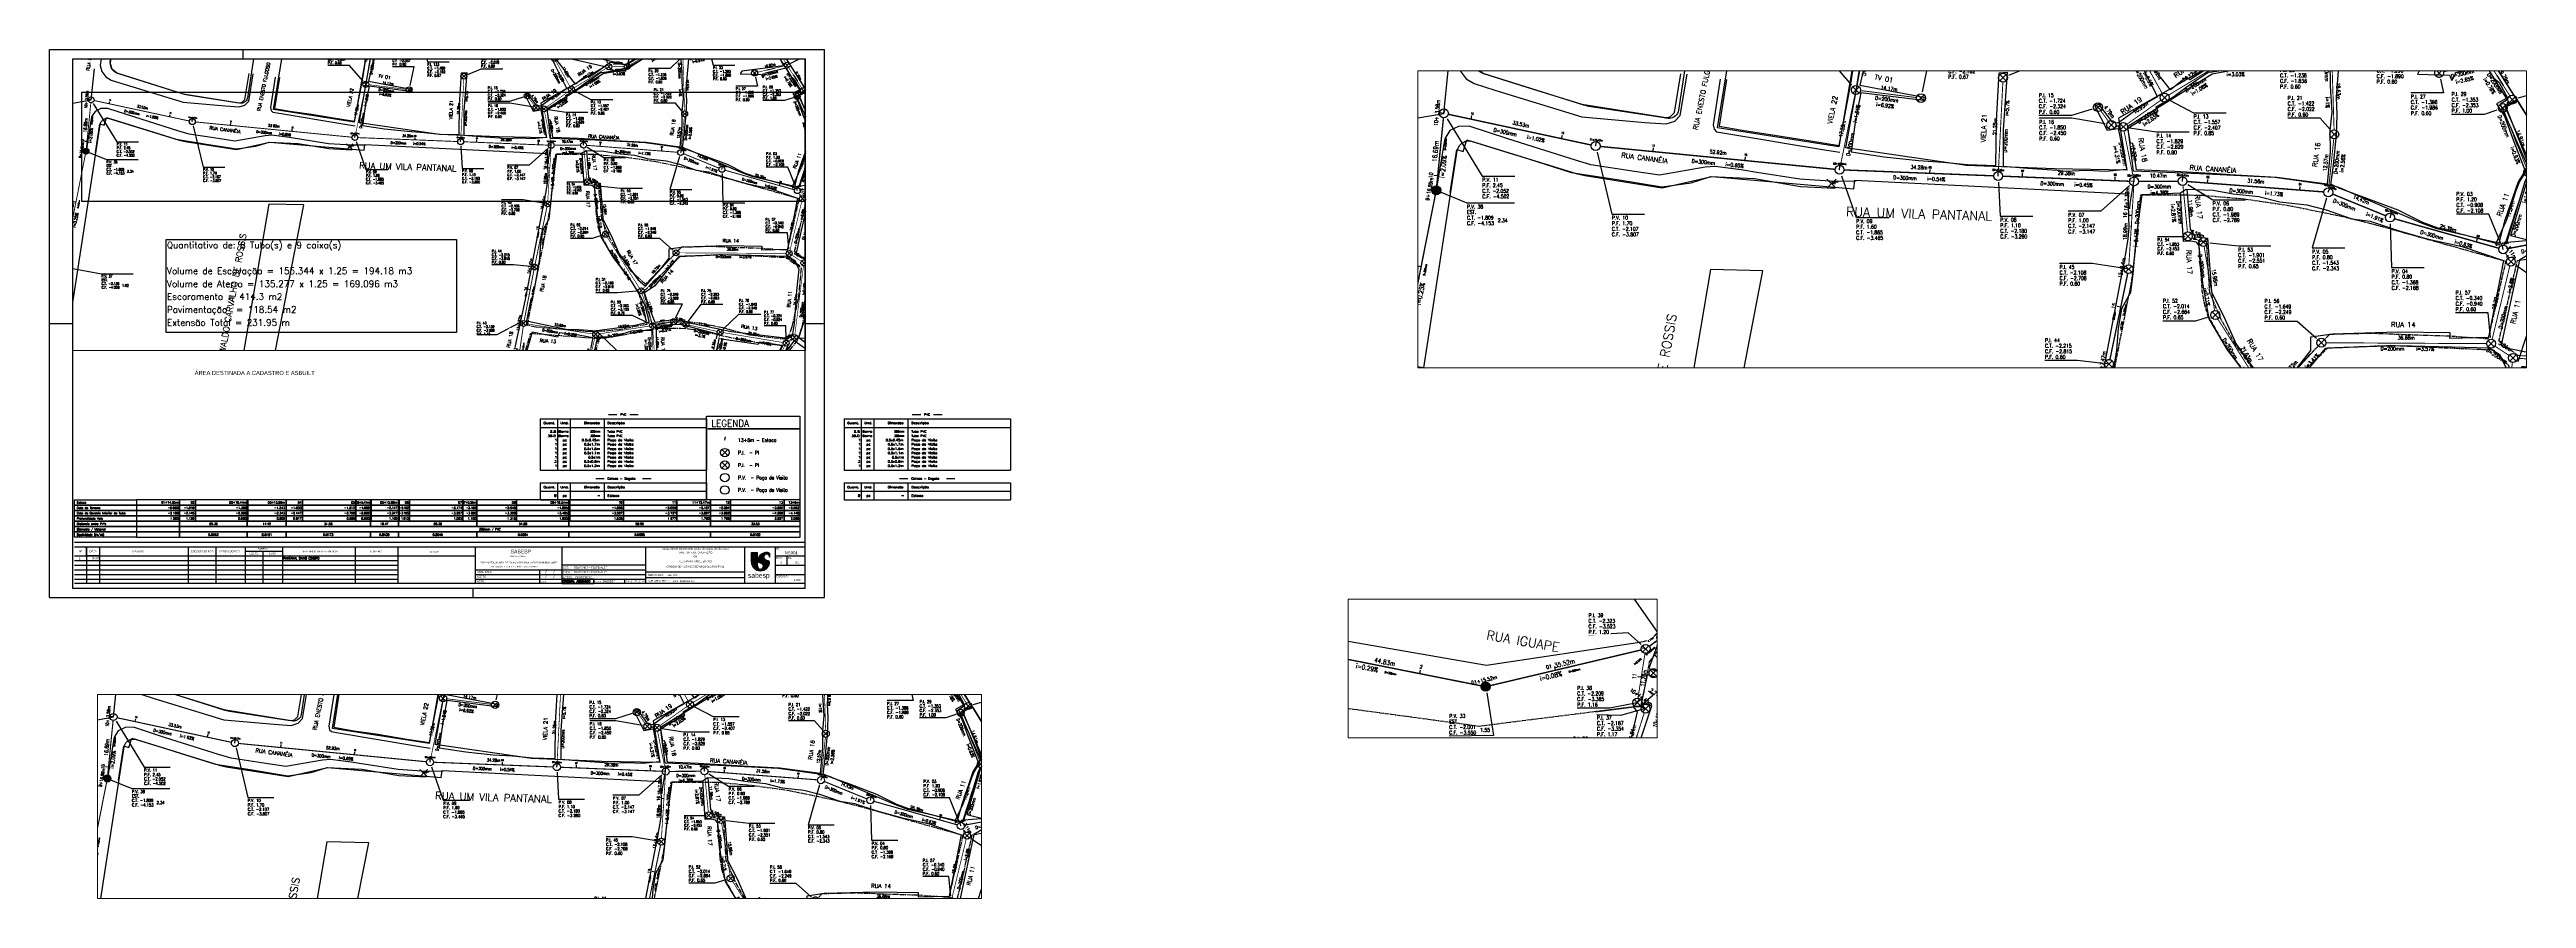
# Paper-space layout 'NS001' of a CAD drawing. Extents: x 0 to 1337, y -162 to 296.
# The model-space entities are those that its viewports show. They can reach past a viewport. Long polylines and large blocks are cut down to what shows.
import ezdxf
from ezdxf.enums import TextEntityAlignment as Align

# ---------------------------------------------------------------- set-up
doc = ezdxf.new("R2010")
doc.units = 0
doc.header["$LTSCALE"] = 6.5
doc.header["$PDMODE"] = 3
doc.header["$PDSIZE"] = -0.3
doc.linetypes.add('CENTER2', pattern=[1.125, 0.75, -0.125, 0.125, -0.125])
doc.linetypes.add('LIN0', pattern=[0])
doc.layers.get('0').update_dxf_attribs({"linetype": 'CONTINUOUS'})
for name, color, linetype in [('AL-ESGOTO', 30, 'CONTINUOUS'), ('Control', 7, 'CONTINUOUS'), ('Control_Mark', 7, 'CONTINUOUS'), ('Control_point_desc_Mark', 7, 'CONTINUOUS'), ('GUIA', 7, 'CONTINUOUS'), ('Layer1', 250, 'CONTINUOUS'), ('LISTAGEM_LINHA', 7, 'CONTINUOUS'), ('LISTAGEM_TEXTO', 7, 'CONTINUOUS'), ('MURO', 251, 'CONTINUOUS'), ('PONTOS-Caixas - Esgoto_U', 1, 'CONTINUOUS'), ('PONTOS-CAIXAS_U', 1, 'CONTINUOUS'), ('PS_IND_COMPRIMENTO', 7, 'CONTINUOUS'), ('PS_IND_DIAMETRO', 7, 'CONTINUOUS'), ('PS_IND_FLUXO', 3, 'CONTINUOUS'), ('PS_IND_INCLINACAO', 7, 'CONTINUOUS'), ('PS_LINHA_QUADRO_LEGENDA', 8, 'CONTINUOUS'), ('PS_PERFIL_COTA_LIN', 7, 'CONTINUOUS'), ('PS_PERFIL_COTA_TXT', 5, 'CONTINUOUS'), ('PS_PONTOS_IDENTIFICACAO_LIN', 7, 'CONTINUOUS'), ('PS_PONTOS_IDENTIFICACAO_TXT', 7, 'CONTINUOUS'), ('PS_TEXTO_QUADRO_LEGENDA', 7, 'CONTINUOUS'), ('QUADRA-DEF', 7, 'CONTINUOUS'), ('QUADRA-INDEF', 7, 'CENTER2'), ('T-MARGEM', 7, 'CONTINUOUS'), ('T_Ptos', 7, 'CONTINUOUS'), ('TUBO_PVC', 1, 'CONTINUOUS'), ('TXT-LOGRAD', 3, 'CONTINUOUS')]:
    doc.layers.add(name, color=color, linetype=linetype)
doc.layers.add('INDICAÇÃO', color=4, linetype='LIN0', lineweight=20, true_color=0x00ffff)
doc.layers.add('ORIGINAL ASSINADO', color=1, linetype='CONTINUOUS', lineweight=50, plot=False)
doc.styles.add('1-1000  -  RÉGUA 100', font='romans.shx', dxfattribs={"height": 2.5})
doc.styles.add('Formato', font='swissel.ttf')
doc.styles.add('MONOTXT', font='MONOTXT', dxfattribs={"height": 0.2})
doc.styles.add('ROMANS', font='romans.shx')
doc.styles.add('SABESP', font='ROMANS.shx', dxfattribs={"height": 2})
doc.styles.get("Standard").update_dxf_attribs({"font": 'simplex.shx'})
doc.styles.add('TEXTOS RUAS', font='arial.ttf')
picture_1 = doc.add_image_def('image1.ecw', size_in_pixel=(49668, 39849))

# ---------------------------------------------------------------- blocks, each defined once
blk = doc.blocks.new('*U352')
at = {"layer": 'T-MARGEM'}
blk.add_line((0, 0), (0, 0.2), dxfattribs=at)
at = {"layer": 'T-MARGEM', "const_width": 0.025, "flags": 128}
blk.add_lwpolyline([(-0.01, 0, 1), (0.01, 0, 1)], format="xyb", close=True, dxfattribs=at)
blk = doc.blocks.new('*U351', base_point=(4191.73, 1118.97))
for p, q in [((4191.56, 1119.14), (4191.9, 1118.8)), ((4191.9, 1119.14), (4191.56, 1118.8))]:
    blk.add_line(p, q)
blk.add_circle((4191.73, 1118.97), 0.24)
blk = doc.blocks.new('*U350', base_point=(4191.73, 1118.97))
for p, q in [((4191.56, 1119.14), (4191.9, 1118.8)), ((4191.9, 1119.14), (4191.56, 1118.8))]:
    blk.add_line(p, q)
blk.add_circle((4191.73, 1118.97), 0.24)
blk = doc.blocks.new('*U349', base_point=(362285.52, 7352579.72))
at = {"layer": 'GUIA'}
blk.add_circle((362285.52, 7352579.72), 0.24, dxfattribs=at)
blk = doc.blocks.new('*U348', base_point=(362285.52, 7352579.72))
at = {"layer": 'GUIA'}
blk.add_circle((362285.52, 7352579.72), 0.24, dxfattribs=at)
blk = doc.blocks.new('*U3', base_point=(362285.52, 7352579.72))
at = {"layer": 'GUIA'}
blk.add_circle((362285.52, 7352579.72), 0.24, dxfattribs=at)
blk = doc.blocks.new('*U4', base_point=(362285.52, 7352579.72))
at = {"layer": 'GUIA'}
blk.add_circle((362285.52, 7352579.72), 0.24, dxfattribs=at)
blk = doc.blocks.new('*U5', base_point=(362285.52, 7352579.72))
at = {"layer": 'GUIA'}
blk.add_circle((362285.52, 7352579.72), 0.24, dxfattribs=at)
blk = doc.blocks.new('*U6', base_point=(362285.52, 7352579.72))
at = {"layer": 'GUIA'}
blk.add_circle((362285.52, 7352579.72), 0.24, dxfattribs=at)
blk = doc.blocks.new('*U7', base_point=(362285.52, 7352579.72))
at = {"layer": 'GUIA'}
blk.add_circle((362285.52, 7352579.72), 0.24, dxfattribs=at)
blk = doc.blocks.new('*U8', base_point=(362285.52, 7352579.72))
at = {"layer": 'GUIA'}
blk.add_circle((362285.52, 7352579.72), 0.24, dxfattribs=at)
blk = doc.blocks.new('*U9', base_point=(362285.52, 7352579.72))
at = {"layer": 'GUIA'}
blk.add_circle((362285.52, 7352579.72), 0.24, dxfattribs=at)
blk = doc.blocks.new('*U10', base_point=(362285.52, 7352579.72))
at = {"layer": 'GUIA'}
blk.add_circle((362285.52, 7352579.72), 0.24, dxfattribs=at)
blk = doc.blocks.new('*U11', base_point=(362285.52, 7352579.72))
at = {"layer": 'GUIA'}
blk.add_circle((362285.52, 7352579.72), 0.24, dxfattribs=at)
blk = doc.blocks.new('*U25', base_point=(4191.73, 1118.97))
for p, q in [((4191.56, 1119.14), (4191.9, 1118.8)), ((4191.9, 1119.14), (4191.56, 1118.8))]:
    blk.add_line(p, q)
blk.add_circle((4191.73, 1118.97), 0.24)
blk = doc.blocks.new('*U26', base_point=(4191.73, 1118.97))
for p, q in [((4191.56, 1119.14), (4191.9, 1118.8)), ((4191.9, 1119.14), (4191.56, 1118.8))]:
    blk.add_line(p, q)
blk.add_circle((4191.73, 1118.97), 0.24)
blk = doc.blocks.new('*U29', base_point=(4191.73, 1118.97))
for p, q in [((4191.56, 1119.14), (4191.9, 1118.8)), ((4191.9, 1119.14), (4191.56, 1118.8))]:
    blk.add_line(p, q)
blk.add_circle((4191.73, 1118.97), 0.24)
blk = doc.blocks.new('*U30', base_point=(4191.73, 1118.97))
for p, q in [((4191.56, 1119.14), (4191.9, 1118.8)), ((4191.9, 1119.14), (4191.56, 1118.8))]:
    blk.add_line(p, q)
blk.add_circle((4191.73, 1118.97), 0.24)
blk = doc.blocks.new('*U31', base_point=(4191.73, 1118.97))
for p, q in [((4191.56, 1119.14), (4191.9, 1118.8)), ((4191.9, 1119.14), (4191.56, 1118.8))]:
    blk.add_line(p, q)
blk.add_circle((4191.73, 1118.97), 0.24)
blk = doc.blocks.new('*U32', base_point=(4191.73, 1118.97))
for p, q in [((4191.56, 1119.14), (4191.9, 1118.8)), ((4191.9, 1119.14), (4191.56, 1118.8))]:
    blk.add_line(p, q)
blk.add_circle((4191.73, 1118.97), 0.24)
blk = doc.blocks.new('*U33', base_point=(4191.73, 1118.97))
for p, q in [((4191.56, 1119.14), (4191.9, 1118.8)), ((4191.9, 1119.14), (4191.56, 1118.8))]:
    blk.add_line(p, q)
blk.add_circle((4191.73, 1118.97), 0.24)
blk = doc.blocks.new('*U34', base_point=(4191.73, 1118.97))
for p, q in [((4191.56, 1119.14), (4191.9, 1118.8)), ((4191.9, 1119.14), (4191.56, 1118.8))]:
    blk.add_line(p, q)
blk.add_circle((4191.73, 1118.97), 0.24)
blk = doc.blocks.new('*U36', base_point=(4191.73, 1118.97))
for p, q in [((4191.56, 1119.14), (4191.9, 1118.8)), ((4191.9, 1119.14), (4191.56, 1118.8))]:
    blk.add_line(p, q)
blk.add_circle((4191.73, 1118.97), 0.24)
blk = doc.blocks.new('*U37', base_point=(4191.73, 1118.97))
for p, q in [((4191.56, 1119.14), (4191.9, 1118.8)), ((4191.9, 1119.14), (4191.56, 1118.8))]:
    blk.add_line(p, q)
blk.add_circle((4191.73, 1118.97), 0.24)
blk = doc.blocks.new('*U38', base_point=(4191.73, 1118.97))
for p, q in [((4191.56, 1119.14), (4191.9, 1118.8)), ((4191.9, 1119.14), (4191.56, 1118.8))]:
    blk.add_line(p, q)
blk.add_circle((4191.73, 1118.97), 0.24)
blk = doc.blocks.new('*U39', base_point=(4191.73, 1118.97))
for p, q in [((4191.56, 1119.14), (4191.9, 1118.8)), ((4191.9, 1119.14), (4191.56, 1118.8))]:
    blk.add_line(p, q)
blk.add_circle((4191.73, 1118.97), 0.24)
blk = doc.blocks.new('*U43', base_point=(4191.73, 1118.97))
for p, q in [((4191.56, 1119.14), (4191.9, 1118.8)), ((4191.9, 1119.14), (4191.56, 1118.8))]:
    blk.add_line(p, q)
blk.add_circle((4191.73, 1118.97), 0.24)
blk = doc.blocks.new('*U44', base_point=(4191.73, 1118.97))
for p, q in [((4191.56, 1119.14), (4191.9, 1118.8)), ((4191.9, 1119.14), (4191.56, 1118.8))]:
    blk.add_line(p, q)
blk.add_circle((4191.73, 1118.97), 0.24)
blk = doc.blocks.new('*U45', base_point=(4191.73, 1118.97))
for p, q in [((4191.56, 1119.14), (4191.9, 1118.8)), ((4191.9, 1119.14), (4191.56, 1118.8))]:
    blk.add_line(p, q)
blk.add_circle((4191.73, 1118.97), 0.24)
blk = doc.blocks.new('*U46', base_point=(4191.73, 1118.97))
for p, q in [((4191.56, 1119.14), (4191.9, 1118.8)), ((4191.9, 1119.14), (4191.56, 1118.8))]:
    blk.add_line(p, q)
blk.add_circle((4191.73, 1118.97), 0.24)
blk = doc.blocks.new('*U47', base_point=(4191.73, 1118.97))
for p, q in [((4191.56, 1119.14), (4191.9, 1118.8)), ((4191.9, 1119.14), (4191.56, 1118.8))]:
    blk.add_line(p, q)
blk.add_circle((4191.73, 1118.97), 0.24)
blk = doc.blocks.new('*U54', base_point=(4191.73, 1118.97))
for p, q in [((4191.56, 1119.14), (4191.9, 1118.8)), ((4191.9, 1119.14), (4191.56, 1118.8))]:
    blk.add_line(p, q)
blk.add_circle((4191.73, 1118.97), 0.24)
blk = doc.blocks.new('*U55', base_point=(4191.73, 1118.97))
for p, q in [((4191.56, 1119.14), (4191.9, 1118.8)), ((4191.9, 1119.14), (4191.56, 1118.8))]:
    blk.add_line(p, q)
blk.add_circle((4191.73, 1118.97), 0.24)
blk = doc.blocks.new('*U56', base_point=(4191.73, 1118.97))
for p, q in [((4191.56, 1119.14), (4191.9, 1118.8)), ((4191.9, 1119.14), (4191.56, 1118.8))]:
    blk.add_line(p, q)
blk.add_circle((4191.73, 1118.97), 0.24)
blk = doc.blocks.new('*U57', base_point=(4191.73, 1118.97))
for p, q in [((4191.56, 1119.14), (4191.9, 1118.8)), ((4191.9, 1119.14), (4191.56, 1118.8))]:
    blk.add_line(p, q)
blk.add_circle((4191.73, 1118.97), 0.24)
blk = doc.blocks.new('*U60', base_point=(4191.73, 1118.97))
for p, q in [((4191.56, 1119.14), (4191.9, 1118.8)), ((4191.9, 1119.14), (4191.56, 1118.8))]:
    blk.add_line(p, q)
blk.add_circle((4191.73, 1118.97), 0.24)
blk = doc.blocks.new('*U61', base_point=(4191.73, 1118.97))
for p, q in [((4191.56, 1119.14), (4191.9, 1118.8)), ((4191.9, 1119.14), (4191.56, 1118.8))]:
    blk.add_line(p, q)
blk.add_circle((4191.73, 1118.97), 0.24)
blk = doc.blocks.new('*U62', base_point=(4191.73, 1118.97))
for p, q in [((4191.56, 1119.14), (4191.9, 1118.8)), ((4191.9, 1119.14), (4191.56, 1118.8))]:
    blk.add_line(p, q)
blk.add_circle((4191.73, 1118.97), 0.24)
blk = doc.blocks.new('*U65', base_point=(4191.73, 1118.97))
for p, q in [((4191.56, 1119.14), (4191.9, 1118.8)), ((4191.9, 1119.14), (4191.56, 1118.8))]:
    blk.add_line(p, q)
blk.add_circle((4191.73, 1118.97), 0.24)
blk = doc.blocks.new('*U68', base_point=(4191.73, 1118.97))
for p, q in [((4191.56, 1119.14), (4191.9, 1118.8)), ((4191.9, 1119.14), (4191.56, 1118.8))]:
    blk.add_line(p, q)
blk.add_circle((4191.73, 1118.97), 0.24)
blk = doc.blocks.new('*U69', base_point=(4191.73, 1118.97))
for p, q in [((4191.56, 1119.14), (4191.9, 1118.8)), ((4191.9, 1119.14), (4191.56, 1118.8))]:
    blk.add_line(p, q)
blk.add_circle((4191.73, 1118.97), 0.24)
blk = doc.blocks.new('*U70', base_point=(4191.73, 1118.97))
for p, q in [((4191.56, 1119.14), (4191.9, 1118.8)), ((4191.9, 1119.14), (4191.56, 1118.8))]:
    blk.add_line(p, q)
blk.add_circle((4191.73, 1118.97), 0.24)
blk = doc.blocks.new('*U71', base_point=(4191.73, 1118.97))
for p, q in [((4191.56, 1119.14), (4191.9, 1118.8)), ((4191.9, 1119.14), (4191.56, 1118.8))]:
    blk.add_line(p, q)
blk.add_circle((4191.73, 1118.97), 0.24)
blk = doc.blocks.new('*U72', base_point=(4191.73, 1118.97))
for p, q in [((4191.56, 1119.14), (4191.9, 1118.8)), ((4191.9, 1119.14), (4191.56, 1118.8))]:
    blk.add_line(p, q)
blk.add_circle((4191.73, 1118.97), 0.24)
blk = doc.blocks.new('*U74', base_point=(4191.73, 1118.97))
for p, q in [((4191.56, 1119.14), (4191.9, 1118.8)), ((4191.9, 1119.14), (4191.56, 1118.8))]:
    blk.add_line(p, q)
blk.add_circle((4191.73, 1118.97), 0.24)
blk = doc.blocks.new('*U75', base_point=(4191.73, 1118.97))
for p, q in [((4191.56, 1119.14), (4191.9, 1118.8)), ((4191.9, 1119.14), (4191.56, 1118.8))]:
    blk.add_line(p, q)
blk.add_circle((4191.73, 1118.97), 0.24)
blk = doc.blocks.new('*U76', base_point=(4191.73, 1118.97))
for p, q in [((4191.56, 1119.14), (4191.9, 1118.8)), ((4191.9, 1119.14), (4191.56, 1118.8))]:
    blk.add_line(p, q)
blk.add_circle((4191.73, 1118.97), 0.24)
blk = doc.blocks.new('*U91', base_point=(4191.73, 1118.97))
for p, q in [((4191.56, 1119.14), (4191.9, 1118.8)), ((4191.9, 1119.14), (4191.56, 1118.8))]:
    blk.add_line(p, q)
blk.add_circle((4191.73, 1118.97), 0.24)
blk = doc.blocks.new('*U92', base_point=(4191.73, 1118.97))
for p, q in [((4191.56, 1119.14), (4191.9, 1118.8)), ((4191.9, 1119.14), (4191.56, 1118.8))]:
    blk.add_line(p, q)
blk.add_circle((4191.73, 1118.97), 0.24)
blk = doc.blocks.new('*U93', base_point=(4191.73, 1118.97))
for p, q in [((4191.56, 1119.14), (4191.9, 1118.8)), ((4191.9, 1119.14), (4191.56, 1118.8))]:
    blk.add_line(p, q)
blk.add_circle((4191.73, 1118.97), 0.24)
blk = doc.blocks.new('*U94', base_point=(4191.73, 1118.97))
for p, q in [((4191.56, 1119.14), (4191.9, 1118.8)), ((4191.9, 1119.14), (4191.56, 1118.8))]:
    blk.add_line(p, q)
blk.add_circle((4191.73, 1118.97), 0.24)
blk = doc.blocks.new('*U96', base_point=(4191.73, 1118.97))
for p, q in [((4191.56, 1119.14), (4191.9, 1118.8)), ((4191.9, 1119.14), (4191.56, 1118.8))]:
    blk.add_line(p, q)
blk.add_circle((4191.73, 1118.97), 0.24)
blk = doc.blocks.new('*U139', base_point=(4191.73, 1118.97))
for p, q in [((4191.56, 1119.14), (4191.9, 1118.8)), ((4191.9, 1119.14), (4191.56, 1118.8))]:
    blk.add_line(p, q)
blk.add_circle((4191.73, 1118.97), 0.24)
blk = doc.blocks.new('*U152', base_point=(4191.73, 1118.97))
for p, q in [((4191.56, 1119.14), (4191.9, 1118.8)), ((4191.9, 1119.14), (4191.56, 1118.8))]:
    blk.add_line(p, q)
blk.add_circle((4191.73, 1118.97), 0.24)
blk = doc.blocks.new('*U194', base_point=(4191.73, 1118.97))
for p, q in [((4191.56, 1119.14), (4191.9, 1118.8)), ((4191.9, 1119.14), (4191.56, 1118.8))]:
    blk.add_line(p, q)
blk.add_circle((4191.73, 1118.97), 0.24)
blk = doc.blocks.new('*U227')
at = {"layer": 'T-MARGEM'}
blk.add_line((0, 0), (0, 0.2), dxfattribs=at)
at = {"layer": 'T-MARGEM', "const_width": 0.025, "flags": 128}
blk.add_lwpolyline([(-0.01, 0, 1), (0.01, 0, 1)], format="xyb", close=True, dxfattribs=at)
blk = doc.blocks.new('*U228')
at = {"layer": 'T-MARGEM'}
blk.add_line((0, 0), (0, 0.2), dxfattribs=at)
at = {"layer": 'T-MARGEM', "const_width": 0.025, "flags": 128}
blk.add_lwpolyline([(-0.01, 0, 1), (0.01, 0, 1)], format="xyb", close=True, dxfattribs=at)
blk = doc.blocks.new('*U229')
at = {"layer": 'T-MARGEM'}
blk.add_line((0, 0), (0, 0.2), dxfattribs=at)
at = {"layer": 'T-MARGEM', "const_width": 0.025, "flags": 128}
blk.add_lwpolyline([(-0.01, 0, 1), (0.01, 0, 1)], format="xyb", close=True, dxfattribs=at)
blk = doc.blocks.new('*U230')
at = {"layer": 'T-MARGEM'}
blk.add_line((0, 0), (0, 0.2), dxfattribs=at)
at = {"layer": 'T-MARGEM', "const_width": 0.025, "flags": 128}
blk.add_lwpolyline([(-0.01, 0, 1), (0.01, 0, 1)], format="xyb", close=True, dxfattribs=at)
blk = doc.blocks.new('*U231')
at = {"layer": 'T-MARGEM'}
blk.add_line((0, 0), (0, 0.2), dxfattribs=at)
at = {"layer": 'T-MARGEM', "const_width": 0.025, "flags": 128}
blk.add_lwpolyline([(-0.01, 0, 1), (0.01, 0, 1)], format="xyb", close=True, dxfattribs=at)
blk = doc.blocks.new('*U232')
at = {"layer": 'T-MARGEM'}
blk.add_line((0, 0), (0, 0.2), dxfattribs=at)
at = {"layer": 'T-MARGEM', "const_width": 0.025, "flags": 128}
blk.add_lwpolyline([(-0.01, 0, 1), (0.01, 0, 1)], format="xyb", close=True, dxfattribs=at)
blk = doc.blocks.new('*U233')
at = {"layer": 'T-MARGEM'}
blk.add_line((0, 0), (0, 0.2), dxfattribs=at)
at = {"layer": 'T-MARGEM', "const_width": 0.025, "flags": 128}
blk.add_lwpolyline([(-0.01, 0, 1), (0.01, 0, 1)], format="xyb", close=True, dxfattribs=at)
blk = doc.blocks.new('*U234')
at = {"layer": 'T-MARGEM'}
blk.add_line((0, 0), (0, 0.2), dxfattribs=at)
at = {"layer": 'T-MARGEM', "const_width": 0.025, "flags": 128}
blk.add_lwpolyline([(-0.01, 0, 1), (0.01, 0, 1)], format="xyb", close=True, dxfattribs=at)
blk = doc.blocks.new('*U235')
at = {"layer": 'T-MARGEM'}
blk.add_line((0, 0), (0, 0.2), dxfattribs=at)
at = {"layer": 'T-MARGEM', "const_width": 0.025, "flags": 128}
blk.add_lwpolyline([(-0.01, 0, 1), (0.01, 0, 1)], format="xyb", close=True, dxfattribs=at)
blk = doc.blocks.new('*U236')
at = {"layer": 'T-MARGEM'}
blk.add_line((0, 0), (0, 0.2), dxfattribs=at)
at = {"layer": 'T-MARGEM', "const_width": 0.025, "flags": 128}
blk.add_lwpolyline([(-0.01, 0, 1), (0.01, 0, 1)], format="xyb", close=True, dxfattribs=at)
blk = doc.blocks.new('*U237')
at = {"layer": 'T-MARGEM'}
blk.add_line((0, 0), (0, 0.2), dxfattribs=at)
at = {"layer": 'T-MARGEM', "const_width": 0.025, "flags": 128}
blk.add_lwpolyline([(-0.01, 0, 1), (0.01, 0, 1)], format="xyb", close=True, dxfattribs=at)
blk = doc.blocks.new('*U238')
at = {"layer": 'T-MARGEM'}
blk.add_line((0, 0), (0, 0.2), dxfattribs=at)
at = {"layer": 'T-MARGEM', "const_width": 0.025, "flags": 128}
blk.add_lwpolyline([(-0.01, 0, 1), (0.01, 0, 1)], format="xyb", close=True, dxfattribs=at)
blk = doc.blocks.new('*U239')
at = {"layer": 'T-MARGEM'}
blk.add_line((0, 0), (0, 0.2), dxfattribs=at)
at = {"layer": 'T-MARGEM', "const_width": 0.025, "flags": 128}
blk.add_lwpolyline([(-0.01, 0, 1), (0.01, 0, 1)], format="xyb", close=True, dxfattribs=at)
blk = doc.blocks.new('*U240')
at = {"layer": 'T-MARGEM'}
blk.add_line((0, 0), (0, 0.2), dxfattribs=at)
at = {"layer": 'T-MARGEM', "const_width": 0.025, "flags": 128}
blk.add_lwpolyline([(-0.01, 0, 1), (0.01, 0, 1)], format="xyb", close=True, dxfattribs=at)
blk = doc.blocks.new('*U241')
at = {"layer": 'T-MARGEM'}
blk.add_line((0, 0), (0, 0.2), dxfattribs=at)
at = {"layer": 'T-MARGEM', "const_width": 0.025, "flags": 128}
blk.add_lwpolyline([(-0.01, 0, 1), (0.01, 0, 1)], format="xyb", close=True, dxfattribs=at)
blk = doc.blocks.new('*U242')
at = {"layer": 'T-MARGEM'}
blk.add_line((0, 0), (0, 0.2), dxfattribs=at)
at = {"layer": 'T-MARGEM', "const_width": 0.025, "flags": 128}
blk.add_lwpolyline([(-0.01, 0, 1), (0.01, 0, 1)], format="xyb", close=True, dxfattribs=at)
blk = doc.blocks.new('*U243')
at = {"layer": 'T-MARGEM'}
blk.add_line((0, 0), (0, 0.2), dxfattribs=at)
at = {"layer": 'T-MARGEM', "const_width": 0.025, "flags": 128}
blk.add_lwpolyline([(-0.01, 0, 1), (0.01, 0, 1)], format="xyb", close=True, dxfattribs=at)
blk = doc.blocks.new('*U244')
at = {"layer": 'T-MARGEM'}
blk.add_line((0, 0), (0, 0.2), dxfattribs=at)
at = {"layer": 'T-MARGEM', "const_width": 0.025, "flags": 128}
blk.add_lwpolyline([(-0.01, 0, 1), (0.01, 0, 1)], format="xyb", close=True, dxfattribs=at)
blk = doc.blocks.new('*U245')
at = {"layer": 'T-MARGEM'}
blk.add_line((0, 0), (0, 0.2), dxfattribs=at)
at = {"layer": 'T-MARGEM', "const_width": 0.025, "flags": 128}
blk.add_lwpolyline([(-0.01, 0, 1), (0.01, 0, 1)], format="xyb", close=True, dxfattribs=at)
blk = doc.blocks.new('*U482')
at = {"layer": 'T-MARGEM'}
blk.add_line((0, 0), (0, 0.2), dxfattribs=at)
at = {"layer": 'T-MARGEM', "const_width": 0.025, "flags": 128}
blk.add_lwpolyline([(-0.01, 0, 1), (0.01, 0, 1)], format="xyb", close=True, dxfattribs=at)
blk = doc.blocks.new('*U483')
at = {"layer": 'T-MARGEM'}
blk.add_line((0, 0), (0, 0.2), dxfattribs=at)
at = {"layer": 'T-MARGEM', "const_width": 0.025, "flags": 128}
blk.add_lwpolyline([(-0.01, 0, 1), (0.01, 0, 1)], format="xyb", close=True, dxfattribs=at)
blk = doc.blocks.new('*U484')
at = {"layer": 'T-MARGEM'}
blk.add_line((0, 0), (0, 0.2), dxfattribs=at)
at = {"layer": 'T-MARGEM', "const_width": 0.025, "flags": 128}
blk.add_lwpolyline([(-0.01, 0, 1), (0.01, 0, 1)], format="xyb", close=True, dxfattribs=at)
blk = doc.blocks.new('*U485')
at = {"layer": 'T-MARGEM'}
blk.add_line((0, 0), (0, 0.2), dxfattribs=at)
at = {"layer": 'T-MARGEM', "const_width": 0.025, "flags": 128}
blk.add_lwpolyline([(-0.01, 0, 1), (0.01, 0, 1)], format="xyb", close=True, dxfattribs=at)
blk = doc.blocks.new('*U489')
at = {"layer": 'T-MARGEM'}
blk.add_line((0, 0), (0, 0.2), dxfattribs=at)
at = {"layer": 'T-MARGEM', "const_width": 0.025, "flags": 128}
blk.add_lwpolyline([(-0.01, 0, 1), (0.01, 0, 1)], format="xyb", close=True, dxfattribs=at)
blk = doc.blocks.new('*U490')
at = {"layer": 'T-MARGEM'}
blk.add_line((0, 0), (0, 0.2), dxfattribs=at)
at = {"layer": 'T-MARGEM', "const_width": 0.025, "flags": 128}
blk.add_lwpolyline([(-0.01, 0, 1), (0.01, 0, 1)], format="xyb", close=True, dxfattribs=at)
blk = doc.blocks.new('*U491')
at = {"layer": 'T-MARGEM'}
blk.add_line((0, 0), (0, 0.2), dxfattribs=at)
at = {"layer": 'T-MARGEM', "const_width": 0.025, "flags": 128}
blk.add_lwpolyline([(-0.01, 0, 1), (0.01, 0, 1)], format="xyb", close=True, dxfattribs=at)
blk = doc.blocks.new('*U492')
at = {"layer": 'T-MARGEM'}
blk.add_line((0, 0), (0, 0.2), dxfattribs=at)
at = {"layer": 'T-MARGEM', "const_width": 0.025, "flags": 128}
blk.add_lwpolyline([(-0.01, 0, 1), (0.01, 0, 1)], format="xyb", close=True, dxfattribs=at)
blk = doc.blocks.new('*U493')
at = {"layer": 'T-MARGEM'}
blk.add_line((0, 0), (0, 0.2), dxfattribs=at)
at = {"layer": 'T-MARGEM', "const_width": 0.025, "flags": 128}
blk.add_lwpolyline([(-0.01, 0, 1), (0.01, 0, 1)], format="xyb", close=True, dxfattribs=at)
blk = doc.blocks.new('*U494')
at = {"layer": 'T-MARGEM'}
blk.add_line((0, 0), (0, 0.2), dxfattribs=at)
at = {"layer": 'T-MARGEM', "const_width": 0.025, "flags": 128}
blk.add_lwpolyline([(-0.01, 0, 1), (0.01, 0, 1)], format="xyb", close=True, dxfattribs=at)
blk = doc.blocks.new('*U495')
at = {"layer": 'T-MARGEM'}
blk.add_line((0, 0), (0, 0.2), dxfattribs=at)
at = {"layer": 'T-MARGEM', "const_width": 0.025, "flags": 128}
blk.add_lwpolyline([(-0.01, 0, 1), (0.01, 0, 1)], format="xyb", close=True, dxfattribs=at)
blk = doc.blocks.new('*U496')
at = {"layer": 'T-MARGEM'}
blk.add_line((0, 0), (0, 0.2), dxfattribs=at)
at = {"layer": 'T-MARGEM', "const_width": 0.025, "flags": 128}
blk.add_lwpolyline([(-0.01, 0, 1), (0.01, 0, 1)], format="xyb", close=True, dxfattribs=at)
blk = doc.blocks.new('*U528', base_point=(9690.45, 9362.01))
at = {"const_width": 0.24, "flags": 128}
blk.add_lwpolyline([(9690.33, 9362.01, 1), (9690.57, 9362.01, 1)], format="xyb", close=True, dxfattribs=at)
blk.add_circle((9690.45, 9362.01), 0.24)
blk = doc.blocks.new('*U538')
at = {"layer": 'T-MARGEM'}
blk.add_line((0, 0), (0, 0.2), dxfattribs=at)
at = {"layer": 'T-MARGEM', "const_width": 0.025, "flags": 128}
blk.add_lwpolyline([(-0.01, 0, 1), (0.01, 0, 1)], format="xyb", close=True, dxfattribs=at)
blk = doc.blocks.new('*U539')
at = {"layer": 'T-MARGEM'}
blk.add_line((0, 0), (0, 0.2), dxfattribs=at)
at = {"layer": 'T-MARGEM', "const_width": 0.025, "flags": 128}
blk.add_lwpolyline([(-0.01, 0, 1), (0.01, 0, 1)], format="xyb", close=True, dxfattribs=at)
blk = doc.blocks.new('*U541')
at = {"layer": 'T-MARGEM'}
blk.add_line((0, 0), (0, 0.2), dxfattribs=at)
at = {"layer": 'T-MARGEM', "const_width": 0.025, "flags": 128}
blk.add_lwpolyline([(-0.01, 0, 1), (0.01, 0, 1)], format="xyb", close=True, dxfattribs=at)
blk = doc.blocks.new('*U556', base_point=(9690.45, 9362.01))
at = {"const_width": 0.24, "flags": 128}
blk.add_lwpolyline([(9690.33, 9362.01, 1), (9690.57, 9362.01, 1)], format="xyb", close=True, dxfattribs=at)
blk.add_circle((9690.45, 9362.01), 0.24)
blk = doc.blocks.new('*U563')
at = {"layer": 'T-MARGEM'}
blk.add_line((0, 0), (0, 0.2), dxfattribs=at)
at = {"layer": 'T-MARGEM', "const_width": 0.025, "flags": 128}
blk.add_lwpolyline([(-0.01, 0, 1), (0.01, 0, 1)], format="xyb", close=True, dxfattribs=at)
blk = doc.blocks.new('*U564')
at = {"layer": 'T-MARGEM'}
blk.add_line((0, 0), (0, 0.2), dxfattribs=at)
at = {"layer": 'T-MARGEM', "const_width": 0.025, "flags": 128}
blk.add_lwpolyline([(-0.01, 0, 1), (0.01, 0, 1)], format="xyb", close=True, dxfattribs=at)
blk = doc.blocks.new('*U565')
at = {"layer": 'T-MARGEM'}
blk.add_line((0, 0), (0, 0.2), dxfattribs=at)
at = {"layer": 'T-MARGEM', "const_width": 0.025, "flags": 128}
blk.add_lwpolyline([(-0.01, 0, 1), (0.01, 0, 1)], format="xyb", close=True, dxfattribs=at)
blk = doc.blocks.new('*U566')
at = {"layer": 'T-MARGEM'}
blk.add_line((0, 0), (0, 0.2), dxfattribs=at)
at = {"layer": 'T-MARGEM', "const_width": 0.025, "flags": 128}
blk.add_lwpolyline([(-0.01, 0, 1), (0.01, 0, 1)], format="xyb", close=True, dxfattribs=at)

msp = doc.modelspace()

# ---------------------------------------------------------------- linework, layer by layer
at = {"layer": 'AL-ESGOTO'}
msp.add_lwpolyline([(362285.52254, 7352579.72043), (362286.56263, 7352589.83319)], dxfattribs=at)
msp.add_lwpolyline([(362285.52254, 7352579.72043), (362286.56263, 7352589.83319)], dxfattribs=at)
msp.add_lwpolyline([(362285.52254, 7352579.72043), (362286.56263, 7352589.83319)], dxfattribs=at)
at = {"layer": 'AL-ESGOTO', "elevation": -2.0895}
msp.add_lwpolyline([(362278.98859, 7352578.56666), (362285.52254, 7352579.72043)], dxfattribs=at)
msp.add_lwpolyline([(362278.98859, 7352578.56666), (362285.52254, 7352579.72043)], dxfattribs=at)
msp.add_lwpolyline([(362278.98859, 7352578.56666), (362285.52254, 7352579.72043)], dxfattribs=at)
at = {"layer": 'Control'}
for p in [(362369.26228, 7352564.52454, -1.6304), (362369.26228, 7352564.52454, -1.6304), (362369.2623, 7352564.52455, -1.6304)]:
    msp.add_point(p, dxfattribs=at)
at = {"layer": 'GUIA'}
for points, elevation in [([(362263.91222, 7352596.38268), (362273.97242, 7352592.34659), (362275.62972, 7352591.71619), (362277.59268, 7352591.81485), (362279.55309, 7352593.03602), (362280.82825, 7352595.63629), (362282.03221, 7352603.05604)], -2.027), ([(362263.91222, 7352596.38268), (362273.97242, 7352592.34659), (362275.62972, 7352591.71619), (362277.59268, 7352591.81485), (362279.55309, 7352593.03602), (362280.82825, 7352595.63629), (362282.03221, 7352603.05604)], -2.027), ([(362290.08268, 7352601.38653), (362288.82959, 7352593.97076), (362288.48836, 7352590.83971), (362289.02412, 7352588.86817), (362290.31653, 7352587.16777), (362292.05951, 7352586.13359), (362296.53717, 7352584.70559), (362315.32439, 7352578.96005), (362328.91342, 7352577.77694), (362333.52851, 7352577.44713), (362335.37377, 7352578.02502), (362336.57895, 7352579.28733), (362338.03804, 7352588.19161)], -2.302), ([(362290.08268, 7352601.38653), (362288.82959, 7352593.97076), (362288.48836, 7352590.83971), (362289.02412, 7352588.86817), (362290.31653, 7352587.16777), (362292.05951, 7352586.13359), (362296.53717, 7352584.70559), (362315.32439, 7352578.96005), (362328.91342, 7352577.77694), (362333.52851, 7352577.44713), (362335.37377, 7352578.02502), (362336.57895, 7352579.28733), (362338.03804, 7352588.19161)], -2.302), ([(362345.19949, 7352587.07061), (362343.66386, 7352577.23834), (362343.86978, 7352576.27061), (362344.41239, 7352575.761), (362345.75209, 7352575.49382), (362367.72374, 7352571.8498), (362371.03498, 7352571.31655)], -1.8308), ([(362345.19949, 7352587.07061), (362343.66386, 7352577.23834), (362343.86978, 7352576.27061), (362344.41239, 7352575.761), (362345.75209, 7352575.49382), (362367.72374, 7352571.8498), (362371.03498, 7352571.31655)], -1.8308), ([(362374.53246, 7352565.04654), (362370.01139, 7352565.01021), (362362.39515, 7352565.49583), (362353.1127, 7352566.94908), (362349.72038, 7352567.50286), (362344.0967, 7352568.25748), (362341.92027, 7352568.08999), (362332.09744, 7352566.38344), (362326.68108, 7352567.17994), (362317.26957, 7352568.6352), (362313.91798, 7352569.58279), (362299.32766, 7352574.22026), (362290.9656, 7352576.94279), (362288.65239, 7352576.90164), (362286.81053, 7352575.99485), (362285.69728, 7352574.22831), (362285.33052, 7352572.22183), (362283.86947, 7352563.10823)], -1.8088), ([(362374.53246, 7352565.04654), (362370.01139, 7352565.01021), (362362.39515, 7352565.49583), (362353.1127, 7352566.94908), (362349.72038, 7352567.50286), (362344.0967, 7352568.25748), (362341.92027, 7352568.08999), (362332.09744, 7352566.38344), (362326.68108, 7352567.17994), (362317.26957, 7352568.6352), (362313.91798, 7352569.58279), (362299.32766, 7352574.22026), (362290.9656, 7352576.94279), (362288.65239, 7352576.90164), (362286.81053, 7352575.99485), (362285.69728, 7352574.22831), (362285.33052, 7352572.22183), (362283.86947, 7352563.10823)], -1.8088)]:
    msp.add_lwpolyline(points, dxfattribs=dict(at, elevation=elevation))
at = {"layer": 'MURO'}
for points, elevation in [([(362346.56937, 7352587.02271), (362344.98107, 7352576.97373), (362349.91657, 7352576.08937), (362356.89808, 7352575.03959), (362364.71295, 7352573.77046), (362370.88494, 7352572.8024), (362373.40274, 7352586.08483), (362374.36075, 7352592.25598), (362375.79368, 7352601.75128)], -1.5925), ([(362476.22691, 7352601.60958), (362458.82399, 7352591.00397), (362453.70615, 7352591.8172), (362449.23146, 7352588.63341), (362446.61817, 7352586.97362), (362446.00741, 7352587.60208), (362442.48168, 7352584.77583), (362436.48029, 7352592.47439), (362439.56145, 7352595.27844), (362431.15043, 7352606.61504), (362413.51093, 7352628.83482), (362403.90363, 7352643.2014), (362398.58519, 7352650.26192), (362397.44215, 7352649.7545)], -1.251), ([(362410.00148, 7352631.58889), (362414.90428, 7352624.36627), (362415.83481, 7352623.59898), (362418.0223, 7352620.59618), (362421.52377, 7352615.4643), (362424.99554, 7352610.92595), (362429.41146, 7352605.31234), (362432.6398, 7352600.25774), (362433.82394, 7352598.69004), (362435.95576, 7352594.96349), (362434.44151, 7352593.89424), (362435.78627, 7352591.04915), (362436.89868, 7352588.64922), (362439.62278, 7352583.28998), (362436.57862, 7352581.5742), (362432.00258, 7352578.26402), (362431.07814, 7352577.6323), (362429.92372, 7352577.79811), (362426.99313, 7352581.71271), (362426.14227, 7352581.29689), (362428.74434, 7352576.06642), (362431.18889, 7352576.47589), (362432.94606, 7352567.73861)], -1.1885), ([(362508.11139, 7352597.15104), (362517.29998, 7352582.42313), (362514.87295, 7352581.05097), (362518.08012, 7352573.16042), (362518.08012, 7352573.16042), (362520.24883, 7352567.32678), (362519.44237, 7352565.16973), (362515.89439, 7352553.35456), (362520.72674, 7352552.1614), (362533.96505, 7352555.85418)], -1.251), ([(362477.08692, 7352564.30986), (362477.67709, 7352568.52322), (362478.33394, 7352575.11838), (362478.48886, 7352579.40588), (362478.27769, 7352583.21869), (362479.23129, 7352594.2452), (362483.51795, 7352594.26732), (362487.6158, 7352593.56645), (362487.75995, 7352595.22654), (362487.51776, 7352600.19393), (362494.02651, 7352602.55907), (362496.03005, 7352603.38433), (362501.6719, 7352605.65375), (362504.0026, 7352601.87202), (362506.20108, 7352597.67689), (362508.10852, 7352594.65347), (362509.78602, 7352590.7737)], -1.3205), ([(362292.85616, 7352600.59135), (362291.55393, 7352591.80378), (362292.23867, 7352589.78376), (362294.0563, 7352588.34375), (362304.61966, 7352585.04459), (362315.33222, 7352581.70587), (362333.53697, 7352578.79215), (362334.42886, 7352578.95511), (362335.30619, 7352579.87325), (362336.70734, 7352588.2208)], -2.082), ([(362378.4205, 7352600.83318), (362377.58583, 7352595.73972), (362375.38538, 7352585.77294), (362389.18145, 7352583.19774), (362389.08391, 7352582.47062), (362375.5672, 7352584.14203), (362374.45502, 7352578.29924), (362373.45917, 7352571.39212)], -1.5925), ([(362435.11309, 7352567.49401), (362434.34952, 7352573.19237), (362433.83123, 7352573.25234), (362433.25874, 7352576.48804), (362435.85861, 7352578.11093), (362439.7862, 7352580.11041), (362439.3358, 7352581.10844), (362443.15051, 7352583.36328), (362445.80322, 7352585.30402), (362448.46631, 7352587.20507), (362450.73328, 7352588.65142), (362450.95767, 7352588.61724), (362454.70011, 7352589.18324), (362459.15162, 7352590.20287), (362462.30377, 7352591.88956), (362463.77951, 7352592.83532), (362475.67103, 7352598.99525)], -2.1284), ([(362475.67103, 7352598.99525), (362476.75311, 7352591.04899), (362476.91426, 7352587.85699), (362476.92386, 7352585.59066), (362477.33477, 7352580.01052), (362476.9012, 7352575.98388), (362476.93615, 7352571.39137), (362476.28035, 7352564.43259), (362465.39456, 7352565.86776), (362455.309, 7352566.44682), (362452.48919, 7352566.64902), (362443.38692, 7352567.18212), (362435.11309, 7352567.49401)], -1.1709), ([(362509.78602, 7352590.7737), (362496.28495, 7352589.07378), (362495.77198, 7352588.17154), (362502.73871, 7352587.98195), (362503.18708, 7352586.83326), (362503.93357, 7352588.01213), (362503.98596, 7352588.53805), (362510.60927, 7352590.11999), (362512.23135, 7352587.35739), (362513.42185, 7352586.35185), (362515.21593, 7352583.04662), (362512.87546, 7352581.77812), (362514.58414, 7352579.10789), (362516.21572, 7352574.60041), (362519.15322, 7352567.08448), (362517.86023, 7352565.02872), (362517.07001, 7352563.00977), (362515.94866, 7352559.58696), (362514.88038, 7352556.29346)], -1.3205), ([(362404.75518, 7352568.47338), (362404.85418, 7352578.16823), (362405.48108, 7352588.44961), (362407.19321, 7352588.63435), (362406.29864, 7352576.16809), (362406.2897, 7352568.28724)], -1.5925), ([(362286.88588, 7352562.6175), (362288.31835, 7352571.92351), (362289.69831, 7352571.50425), (362290.49706, 7352574.02505), (362299.52899, 7352571.18183), (362303.82317, 7352569.86256), (362313.04668, 7352566.96855), (362322.92434, 7352565.42065), (362332.59197, 7352563.85925), (362338.90436, 7352564.73244), (362343.19328, 7352566.05835), (362352.59845, 7352565.64263), (362362.56003, 7352563.94566), (362369.93254, 7352563.53424)], -1.8692), ([(362373.45917, 7352571.39212), (362380.61711, 7352570.3021), (362388.05199, 7352569.5425), (362393.29195, 7352569.18334), (362398.63002, 7352568.66236), (362404.75518, 7352568.47338)], -1.5925), ([(362406.2897, 7352568.28724), (362411.58002, 7352567.88484), (362417.96857, 7352567.46248), (362419.78798, 7352567.21656), (362424.25148, 7352567.46428), (362428.46478, 7352567.25866), (362432.94483, 7352567.68071)], -1.5925), ([(362436.23868, 7352562.20304), (362435.48491, 7352556.3937), (362435.0028, 7352552.50249), (362434.28962, 7352545.07864), (362433.80167, 7352541.05249), (362431.8888, 7352537.50009), (362431.1459, 7352533.29916), (362430.77212, 7352528.46706), (362429.80557, 7352522.57544), (362428.75411, 7352516.65114), (362427.71443, 7352514.1182), (362426.59854, 7352508.14062), (362439.38697, 7352505.42406), (362443.68627, 7352505.36886), (362449.33416, 7352504.91801)], -1.9747), ([(362436.23868, 7352562.20304), (362444.63314, 7352562.51872), (362445.87599, 7352563.37125), (362451.66738, 7352563.13758), (362456.01612, 7352562.36692), (362461.52121, 7352561.79112), (362466.05684, 7352560.61994), (362471.88483, 7352559.99411), (362476.09426, 7352558.88007), (362481.59321, 7352556.95945), (362485.55487, 7352556.39993), (362491.63978, 7352554.38663), (362498.19314, 7352552.55034), (362505.475, 7352550.99038), (362514.38808, 7352547.9005)], -1.9747), ([(362514.85222, 7352524.90923), (362514.85222, 7352524.90923), (362513.69182, 7352527.50509), (362511.2885, 7352528.97621), (362503.2779, 7352529.20888), (362491.70915, 7352529.47503), (362477.91468, 7352529.08248), (362475.89314, 7352528.92722), (362470.95634, 7352523.01049), (362468.1934, 7352519.48739), (362464.77754, 7352517.20425), (362463.04346, 7352516.9264), (362460.60517, 7352521.02941), (362454.74108, 7352528.6318), (362450.77934, 7352535.30434), (362449.44226, 7352543.03408), (362448.67284, 7352551.11606), (362448.12338, 7352551.79079), (362448.03324, 7352551.86954), (362446.80597, 7352552.10677), (362445.29217, 7352552.05498), (362444.63314, 7352562.51872)], -2.2135), ([(362445.97176, 7352563.36348), (362446.69833, 7352554.69941)], -1.7774), ([(362477.13815, 7352564.39581), (362478.93169, 7352563.58463), (362484.21136, 7352561.6412), (362491.55792, 7352558.90398), (362496.87962, 7352556.1895), (362500.1843, 7352555.01423), (362512.7905, 7352551.68342), (362514.88038, 7352556.29346)], -1.4706), ([(362446.69833, 7352554.69941), (362447.68004, 7352553.03912), (362450.45301, 7352552.74597), (362451.19252, 7352543.19381), (362451.29842, 7352541.07261), (362453.88463, 7352536.01094), (362456.60404, 7352529.88616), (362462.64451, 7352521.51313), (362465.09113, 7352519.36698), (362470.41338, 7352525.44585), (362472.78531, 7352528.46467), (362472.80015, 7352531.46506), (362477.41328, 7352532.13025), (362491.41444, 7352532.55234), (362502.77897, 7352532.35469), (362502.73693, 7352531.16412), (362511.13512, 7352531.34368)], -1.7774), ([(362547.10704, 7352553.97104), (362542.39044, 7352552.44634), (362536.75749, 7352552.83385), (362532.67375, 7352552.36845), (362524.71017, 7352549.91521), (362519.76212, 7352549.17956), (362517.84487, 7352547.98946), (362513.87877, 7352529.61576)], -0.5101), ([(362514.27143, 7352529.24632), (362518.82759, 7352528.30101), (362523.62146, 7352527.77156), (362523.46863, 7352526.84381), (362548.90901, 7352526.16584), (362548.48562, 7352537.17825), (362547.10704, 7352553.97104)], -1.7774), ([(362514.38808, 7352547.9005), (362511.13512, 7352531.34368)], -0.6582), ([(362514.85222, 7352524.90923), (362514.07688, 7352517.80923), (362513.25508, 7352507.11574), (362512.65721, 7352503.24962), (362511.26835, 7352502.38429), (362492.96124, 7352504.57757), (362477.9557, 7352507.69551), (362474.86316, 7352508.54901), (362468.20432, 7352507.54989), (362468.20432, 7352507.54989), (362466.66022, 7352511.7078), (362464.77754, 7352517.20425)], -0.2027), ([(362513.2481, 7352501.71695), (362519.22352, 7352497.51186), (362523.68178, 7352493.99142), (362521.92238, 7352490.87685), (362526.45848, 7352490.94005), (362526.98673, 7352493.26102), (362514.76573, 7352502.63542), (362516.90837, 7352509.32801), (362516.04428, 7352509.58231), (362517.54263, 7352520.41075), (362518.43036, 7352524.81852)], -0.1716), ([(362513.87877, 7352529.61576), (362514.27143, 7352529.24632)], -0.3058), ([(362545.94316, 7352523.69055), (362523.22369, 7352524.53492), (362518.43036, 7352524.81852)], -2.2135), ([(362463.04346, 7352516.9264), (362464.87512, 7352513.13883), (362466.29536, 7352507.70751), (362461.6354, 7352506.57893), (362454.34239, 7352505.52611), (362449.33416, 7352504.91801)], -2.1403), ([(362437.24001, 7352504.33805), (362436.6213, 7352502.84219), (362428.43806, 7352504.42601), (362426.36401, 7352497.32717), (362425.51951, 7352493.9165), (362423.92152, 7352488.52258), (362422.96876, 7352484.3554), (362421.88002, 7352480.58503), (362420.80971, 7352476.6904)], -2.4322), ([(362437.24001, 7352504.33805), (362443.49965, 7352503.55241), (362448.0296, 7352502.70191)], -2.4322), ([(362449.67224, 7352503.00184), (362454.48105, 7352502.90508), (362460.69532, 7352504.89497), (362467.22046, 7352505.11796), (362467.22046, 7352505.11796)], -1.1847), ([(362467.22046, 7352505.11796), (362467.10612, 7352495.26206), (362468.82642, 7352495.1227), (362468.72602, 7352506.68891)], -1.1847), ([(362468.72602, 7352506.68891), (362474.94636, 7352507.0949), (362476.74465, 7352506.91061), (362488.3751, 7352503.96814), (362486.81178, 7352497.01204), (362485.87492, 7352494.72822), (362487.79926, 7352494.89953), (362489.02715, 7352502.38664), (362501.61719, 7352500.54002), (362502.02339, 7352501.28256), (362509.37435, 7352500.25031), (362503.66109, 7352488.83961)], -1.1847), ([(362431.50242, 7352472.19348), (362435.15516, 7352470.83993), (362441.84347, 7352469.81999), (362442.0346, 7352469.72567), (362442.8533, 7352469.75106), (362445.27481, 7352484.19673), (362445.80808, 7352489.23957), (362446.34806, 7352491.14773), (362447.22281, 7352494.01515), (362447.88084, 7352494.94849), (362449.67224, 7352503.00184)], -1.1847), ([(362448.01478, 7352502.62302), (362447.05406, 7352497.50598), (362446.24337, 7352493.74568), (362444.95822, 7352487.99882), (362443.16559, 7352480.05773), (362442.10458, 7352471.00371)], -2.4322), ([(362513.2481, 7352501.71695), (362507.70944, 7352494.02334), (362505.49987, 7352488.02986), (362501.98667, 7352480.21041), (362499.63619, 7352471.72124), (362501.92845, 7352470.82909), (362501.47317, 7352469.31415), (362510.14603, 7352466.89348), (362521.67585, 7352464.89102), (362521.39492, 7352463.59189), (362539.665, 7352459.86274), (362545.05267, 7352458.1884), (362547.11386, 7352468.71386), (362547.36437, 7352475.64147), (362547.36437, 7352475.64147)], -0.2515), ([(362431.50242, 7352472.19348), (362419.38182, 7352475.68835), (362418.45143, 7352472.66169), (362417.60133, 7352469.73457), (362416.03183, 7352468.92976), (362414.05011, 7352463.36174), (362424.49286, 7352460.1505), (362428.40016, 7352459.08804), (362435.80215, 7352456.77053)], -2.4322), ([(362437.85581, 7352454.8017), (362433.05814, 7352456.08266), (362428.57011, 7352457.91383), (362422.64285, 7352459.69297), (362418.13691, 7352460.80513), (362413.67691, 7352462.03321), (362412.44275, 7352456.01689), (362414.70858, 7352455.3332)], -2.9011), ([(362437.85581, 7352454.8017), (362436.52347, 7352449.46454), (362434.96289, 7352441.57853), (362433.41788, 7352437.15207), (362416.48668, 7352442.02952), (362411.03915, 7352443.84911), (362412.35009, 7352448.36862), (362414.70858, 7352455.3332)], -2.9011), ([(362404.59598, 7352423.08102), (362409.0929, 7352442.82182), (362411.55589, 7352454.02599), (362410.75417, 7352454.98373), (362402.49233, 7352453.93113)], -2.288)]:
    msp.add_lwpolyline(points, dxfattribs=dict(at, elevation=elevation))
at = {"layer": 'PS_IND_FLUXO'}
for points in [[(362376.02606, 7352594.48117, 0, 0, 0), (362375.96446, 7352594.08594, 0.8, 0, 0), (362375.71806, 7352592.50502, 0, 0, 0)], [(362436.48528, 7352594.03597, 0.8, 0, 0), (362436.31511, 7352593.87883, 0, 0, 0)], [(362480.60203, 7352594.51788, 0, 0, 0), (362480.99321, 7352594.6014, 0.8, 0, 0), (362482.55795, 7352594.93545, 0, 0, 0)], [(362437.87748, 7352589.02241, 0, 0, 0), (362438.07278, 7352588.67333, 0.8, 0, 0), (362438.85399, 7352587.27701, 0, 0, 0)], [(362457.21825, 7352590.50992, 0, 0, 0), (362456.81828, 7352590.50512, 0.8, 0, 0), (362455.2184, 7352590.48591, 0, 0, 0)], [(362382.53551, 7352583.76076, 0, 0, 0), (362382.13859, 7352583.81027, 0.8, 0, 0), (362380.55089, 7352584.00832, 0, 0, 0)], [(362448.06391, 7352587.3126, 0, 0, 0), (362447.72218, 7352587.10472, 0.8, 0, 0), (362446.35523, 7352586.27318, 0, 0, 0)], [(362477.49619, 7352585.48881, 0, 0, 0), (362477.50878, 7352585.08901, 0.8, 0, 0), (362477.55914, 7352583.4898, 0, 0, 0)], [(362405.81544, 7352577.79415, 0, 0, 0), (362405.79549, 7352577.39465, 0.8, 0, 0), (362405.71568, 7352575.79664, 0, 0, 0)], [(362427.72581, 7352579.81043, 0, 0, 0), (362427.79894, 7352579.71133, 0.8, 0, 0), (362428.749, 7352578.42394, 0, 0, 0)], [(362437.52545, 7352580.54174, 0, 0, 0), (362437.19882, 7352580.31084, 0.8, 0, 0), (362435.89232, 7352579.38724, 0, 0, 0)], [(362515.44012, 7352581.94528, 1, 0, 0), (362515.06809, 7352581.6126, 0, 0, 0)], [(362302.89191, 7352575.98425, 0, 0, 0), (362302.50086, 7352576.06837, 0.8, 0, 0), (362300.93663, 7352576.40484, 0, 0, 0)], [(362372.94668, 7352577.12689, 0, 0, 0), (362372.86638, 7352576.73503, 0.8, 0, 0), (362372.54519, 7352575.16761, 0, 0, 0)], [(362430.74498, 7352577.02818, 0.8, 0, 0), (362431.15471, 7352576.96712, 0, 0, 0)], [(362345.63863, 7352570.00369, 0, 0, 0), (362345.24052, 7352570.04251, 0.8, 0, 0), (362343.64807, 7352570.19777, 0, 0, 0)], [(362433.22056, 7352571.88994, 0, 0, 0), (362433.29882, 7352571.49767, 0.8, 0, 0), (362433.61182, 7352569.92858, 0, 0, 0)], [(362477.27674, 7352569.92088, 0, 0, 0), (362477.23558, 7352569.52301, 0.8, 0, 0), (362477.07092, 7352567.9315, 0, 0, 0)], [(362389.10733, 7352566.81874, 0, 0, 0), (362388.70764, 7352566.83448, 0.8, 0, 0), (362387.10888, 7352566.89746, 0, 0, 0)], [(362420.91314, 7352565.55845, 0, 0, 0), (362420.51346, 7352565.57438, 0.8, 0, 0), (362418.91473, 7352565.63811, 0, 0, 0)], [(362440.82592, 7352565.04761, 0, 0, 0), (362440.42592, 7352565.0454, 0.8, 0, 0), (362438.82595, 7352565.03656, 0, 0, 0)], [(362461.79029, 7352563.79587, 0, 0, 0), (362461.39145, 7352563.82627, 0.8, 0, 0), (362459.79607, 7352563.94786, 0, 0, 0)], [(362445.7297, 7352558.1142, 0, 0, 0), (362445.69134, 7352558.51235, 0.8, 0, 0), (362445.53792, 7352560.10498, 0, 0, 0)], [(362484.12327, 7352559.56492, 0, 0, 0), (362483.75306, 7352559.71638, 0.8, 0, 0), (362482.27219, 7352560.32222, 0, 0, 0)], [(362447.42196, 7352552.70379, 0.8, 0, 0), (362448.35931, 7352552.36064, 0, 0, 0)], [(362503.04896, 7352553.49516, 0, 0, 0), (362502.66399, 7352553.60379, 0.8, 0, 0), (362501.12413, 7352554.03831, 0, 0, 0)], [(362515.32813, 7352548.70234, 0.8, 0, 0), (362514.94518, 7352549.30714, 0, 0, 0)], [(362450.69416, 7352545.0248, 0, 0, 0), (362450.75839, 7352544.62999, 0.8, 0, 0), (362451.01527, 7352543.05074, 0, 0, 0)], [(362513.60087, 7352537.86058, 0, 0, 0), (362513.69455, 7352538.24945, 0.8, 0, 0), (362514.06927, 7352539.80495, 0, 0, 0)], [(362494.363, 7352530.06985, 0, 0, 0), (362493.963, 7352530.07203, 0.8, 0, 0), (362492.36303, 7352530.08078, 0, 0, 0)], [(362457.38359, 7352527.86411, 0, 0, 0), (362457.59743, 7352527.52607, 0.8, 0, 0), (362458.45278, 7352526.1739, 0, 0, 0)], [(362470.03985, 7352524.76271, 0, 0, 0), (362469.76888, 7352524.46848, 0.8, 0, 0), (362468.68499, 7352523.29154, 0, 0, 0)], [(362514.90132, 7352527.8856, 0, 0, 0), (362514.5664, 7352528.10429, 0.8, 0, 0), (362513.22671, 7352528.97906, 0, 0, 0)], [(362514.78916, 7352513.8363, 0, 0, 0), (362514.83895, 7352514.23319, 0.8, 0, 0), (362515.03812, 7352515.82074, 0, 0, 0)], [(362465.23689, 7352513.19623, 0, 0, 0), (362465.36163, 7352512.81618, 0.8, 0, 0), (362465.86056, 7352511.29596, 0, 0, 0)], [(362438.31556, 7352505.36798, 0, 0, 0), (362437.92016, 7352505.42844, 0.8, 0, 0), (362436.33854, 7352505.67028, 0, 0, 0)], [(362459.18616, 7352505.32855, 0, 0, 0), (362458.79096, 7352505.26671, 0.8, 0, 0), (362457.2102, 7352505.01935, 0, 0, 0)], [(362476.88501, 7352507.27307, 0.8, 0, 0), (362475.61527, 7352507.55255, 0, 0, 0)], [(362484.77012, 7352505.50392, 0, 0, 0), (362484.3799, 7352505.59182, 0.8, 0, 0), (362482.81901, 7352505.94341, 0, 0, 0)], [(362447.16863, 7352496.19117, 0, 0, 0), (362447.26295, 7352496.57989, 0.8, 0, 0), (362447.64025, 7352498.13477, 0, 0, 0)], [(362467.84123, 7352500.09678, 0, 0, 0), (362467.81405, 7352500.49585, 0.8, 0, 0), (362467.70531, 7352502.09215, 0, 0, 0)], [(362488.21805, 7352499.4154, 0, 0, 0), (362488.30497, 7352499.80584, 0.8, 0, 0), (362488.65269, 7352501.3676, 0, 0, 0)], [(362501.00969, 7352502.54007, 0, 0, 0), (362500.61508, 7352502.60548, 0.8, 0, 0), (362499.03661, 7352502.8671, 0, 0, 0)], [(362512.3847, 7352502.0771, 0.8, 0, 0), (362511.71794, 7352501.62396, 0, 0, 0)]]:
    msp.add_lwpolyline(points, format="xyseb", dxfattribs=at)
for points in [[(362504.52723, 7352589.40746), (362505.01371, 7352589.52297), (362506.95961, 7352589.985)], [(362512.96997, 7352587.87408), (362513.2392, 7352587.45275), (362514.31613, 7352585.76745)], [(362516.51469, 7352575.09391), (362516.69887, 7352574.62906), (362517.43559, 7352572.7697)], [(362517.39885, 7352559.84905), (362517.24444, 7352559.37349), (362516.62678, 7352557.47126)]]:
    msp.add_lwpolyline(points, dxfattribs=at)
at = {"layer": 'PS_IND_FLUXO', "lineweight": -2}
for points in [[(362284.6564, 7352571.0163, 0.4, 0, 0), (362284.73561, 7352571.81237, 0, 0, 0)], [(362433.97529, 7352555.13807, 0.4, 0, 0), (362434.02518, 7352555.93652, 0, 0, 0)], [(362280.09054, 7352544.00551, 0.4, 0, 0), (362280.24579, 7352544.79031, 0, 0, 0)], [(362431.36877, 7352536.20645, 0.4, 0, 0), (362431.20665, 7352535.42305, 0, 0, 0)], [(362427.48672, 7352516.82875, 0.4, 0, 0), (362427.33565, 7352516.04315, 0, 0, 0)], [(362471.21998, 7352507.30376, 0.4, 0, 0), (362470.43272, 7352507.16159, 0, 0, 0)], [(362424.39767, 7352498.60248, 0.4, 0, 0), (362424.28325, 7352497.8107, 0, 0, 0)], [(362415.35736, 7352469.06619, 0.4, 0, 0), (362414.70987, 7352468.59634, 0, 0, 0)], [(362357.18616, 7352463.72071, 0.4, 0, 0), (362356.40148, 7352463.87653, 0, 0, 0)], [(362396.45332, 7352463.6116, 0.4, 0, 0), (362395.67479, 7352463.42748, 0, 0, 0)], [(362412.37358, 7352461.40284, 0.4, 0, 0), (362412.49747, 7352462.19318, 0, 0, 0)], [(362412.74832, 7352455.11417, 0.4, 0, 0), (362412.09766, 7352455.57961, 0, 0, 0)], [(362411.42445, 7352448.67419, 0.4, 0, 0), (362411.66447, 7352449.43734, 0, 0, 0)]]:
    msp.add_lwpolyline(points, format="xyseb", dxfattribs=at)
at = {"layer": 'PS_PONTOS_IDENTIFICACAO_LIN', "linetype": 'Continuous'}
for points in [[(362393.53133, 7352597.49287), (362394.45555, 7352592.00423), (362401.49555, 7352592.00423)], [(362434.30251, 7352593.70648), (362430.32001, 7352595.39554), (362423.28001, 7352595.39554)], [(362452.8641, 7352591.76812), (362450.6164, 7352599.54762), (362457.6564, 7352599.54762)], [(362459.52574, 7352591.85232), (362461.43552, 7352599.47187), (362468.47552, 7352599.47187)], [(362486.22572, 7352594.32887), (362486.9941, 7352590.93656), (362494.0341, 7352590.93656)], [(362512.21084, 7352591.57674), (362517.76942, 7352594.48908), (362524.80942, 7352594.48908)], [(362373.62996, 7352585.79722), (362369.27927, 7352590.90973), (362362.23927, 7352590.90973)], [(362388.86347, 7352584.33557), (362390.18193, 7352590.41077), (362383.14193, 7352590.41077)], [(362407.54384, 7352587.94522), (362411.90954, 7352589.82625), (362418.94954, 7352589.82625)], [(362476.25112, 7352592.86053), (362473.15967, 7352589.91038), (362466.11967, 7352589.91038)], [(362500.76905, 7352587.1185), (362501.41544, 7352584.15034), (362494.37544, 7352584.15034)], [(362517.58957, 7352583.05812), (362522.97533, 7352584.5483), (362530.01533, 7352584.5483)], [(362286.23203, 7352578.56105), (362293.81193, 7352566.17469), (362300.85193, 7352566.17469)], [(362425.51855, 7352580.63706), (362421.06775, 7352579.23867), (362414.02775, 7352579.23867)], [(362428.31981, 7352577.4226), (362421.14471, 7352578.66857), (362414.10471, 7352578.66857)], [(362442.38142, 7352582.49255), (362447.44918, 7352579.83566), (362454.48918, 7352579.83566)], [(362476.92834, 7352576.20505), (362474.80557, 7352578.64394), (362467.76557, 7352578.64394)], [(362512.94401, 7352580.41897), (362510.20981, 7352579.47562), (362503.16981, 7352579.47562)], [(362433.58335, 7352576.59729), (362439.42047, 7352575.69314), (362446.46047, 7352575.69314)], [(362318.61956, 7352571.34613), (362321.79054, 7352557.97129), (362328.83054, 7352557.97129)], [(362521.0014, 7352567.4596), (362528.4682, 7352570.13281), (362535.5082, 7352570.13281)], [(362371.42687, 7352566.24862), (362374.56476, 7352557.21726), (362381.60476, 7352557.21726)], [(362405.30737, 7352564.82617), (362405.6943, 7352557.51735), (362412.7343, 7352557.51735)], [(362433.57824, 7352564.10821), (362427.40053, 7352558.5954), (362420.36053, 7352558.5954)], [(362433.6957, 7352559.0946), (362433.75105, 7352560.28323), (362434.55609, 7352564.97872)], [(362446.2171, 7352564.35865), (362451.58159, 7352561.05741), (362458.62159, 7352561.05741)], [(362476.14906, 7352561.36692), (362473.04532, 7352550.63857), (362480.08532, 7352550.63857)], [(362513.79562, 7352551.57933), (362511.23299, 7352557.92646), (362504.19299, 7352557.92646)], [(362450.92424, 7352551.76692), (362457.07186, 7352551.08739), (362464.11186, 7352551.08739)], [(362489.91232, 7352555.85597), (362490.21592, 7352546.41647), (362497.25592, 7352546.41647)], [(362432.06573, 7352546.27609), (362425.54282, 7352547.31918), (362418.50282, 7352547.31918)], [(362517.08663, 7352546.91606), (362523.28339, 7352542.62309), (362530.32339, 7352542.62309)], [(362450.83765, 7352535.75833), (362447.86395, 7352534.84019), (362440.82395, 7352534.84019)], [(362511.57363, 7352531.32883), (362511.07585, 7352536.60716), (362504.03585, 7352536.60716)], [(362474.00607, 7352531.07545), (362469.79595, 7352534.79481), (362462.75595, 7352534.79481)], [(362517.52468, 7352526.08807), (362520.13594, 7352533.99603), (362527.17594, 7352533.99603)], [(362427.81616, 7352525.71691), (362422.38564, 7352526.31516), (362415.34564, 7352526.31516)], [(362462.34547, 7352517.75863), (362456.03595, 7352517.19927), (362448.99595, 7352517.19927)], [(362466.18124, 7352507.22058), (362460.94786, 7352509.83323), (362453.90786, 7352509.83323)], [(362474.86233, 7352509.06805), (362477.07062, 7352513.49276), (362470.03062, 7352513.49276)], [(362479.06358, 7352508.05865), (362483.17715, 7352513.51014), (362490.21715, 7352513.51014)], [(362490.32402, 7352505.41583), (362495.40784, 7352510.30474), (362502.44784, 7352510.30474)], [(362424.30634, 7352507.47138), (362416.96227, 7352503.58833), (362410.50892, 7352503.58833)], [(362448.98287, 7352505.0939), (362458.51105, 7352495.97361), (362451.47105, 7352495.97361)], [(362510.67126, 7352502.29253), (362510.57488, 7352506.53917), (362503.53488, 7352506.53917)], [(362514.75637, 7352502.66751), (362520.6098, 7352502.23593), (362527.6498, 7352502.23593)], [(362415.93924, 7352471.16849), (362410.86653, 7352478.38741), (362403.82653, 7352478.38741)], [(362412.34331, 7352468.52407), (362409.54692, 7352471.08211), (362400.99573, 7352470.59698)], [(362411.47597, 7352455.97918), (362405.59557, 7352454.76565), (362398.55557, 7352454.76565)], [(362412.05153, 7352455.1866), (362414.9806, 7352457.69212), (362413.94287, 7352458.47141)], [(362413.27334, 7352454.71949), (362407.89461, 7352453.21918), (362402.81163, 7352453.37896)]]:
    msp.add_lwpolyline(points, dxfattribs=at)
at = {"layer": 'PS_PONTOS_IDENTIFICACAO_LIN', "linetype": 'Continuous', "lineweight": -2}
for points in [[(362283.82353, 7352563.12795), (362290.50528, 7352560.38185), (362300.74528, 7352560.38185)], [(362445.5609, 7352553.08778), (362445.35183, 7352553.06828), (362439.63183, 7352553.06828)], [(362277.80393, 7352525.44063), (362288.90932, 7352523.38949), (362299.14932, 7352523.38949)], [(362379.02486, 7352458.0944), (362380.44305, 7352448.87695), (362370.90554, 7352448.74622)]]:
    msp.add_lwpolyline(points, dxfattribs=at)
at = {"layer": 'QUADRA-DEF'}
for points in [[(362394.71394, 7352762.2003), (362378.21394, 7352659.1502), (362384.54395, 7352658.2202), (362381.75395, 7352635.4802), (362370.79395, 7352572.5201), (362344.63391, 7352576.6201), (362379.89392, 7352796.6304), (362399.14394, 7352793.5504), (362394.71394, 7352762.2003)], [(362394.71394, 7352762.2003), (362417.26397, 7352759.0203), (362424.53397, 7352793.9004), (362571.82415, 7352771.5704), (362536.69414, 7352608.4402), (362559.21417, 7352574.4701), (362531.03414, 7352560.5601), (362497.16409, 7352615.0402), (362458.71405, 7352591.1201), (362439.40402, 7352595.5301), (362393.75396, 7352656.8602), (362378.21394, 7352659.1502), (362394.71394, 7352762.2003)], [(362398.42398, 7352568.4901), (362372.34395, 7352572.2501), (362384.46395, 7352639.7702), (362382.31395, 7352640.0802), (362384.54395, 7352658.2202), (362393.75396, 7352656.8602), (362398.14396, 7352650.9602), (362396.53396, 7352650.3302), (362437.82402, 7352593.8001), (362452.08404, 7352590.5401), (362441.93403, 7352584.7301), (362431.21402, 7352578.7101), (362433.02402, 7352567.4701), (362417.414, 7352567.7301), (362398.42398, 7352568.4901)], [(362476.70407, 7352564.1801), (362464.98406, 7352565.8501), (362448.70404, 7352566.6501), (362434.47402, 7352567.2601), (362433.22402, 7352576.9501), (362451.42404, 7352588.2301), (362458.96405, 7352589.7101), (362464.04405, 7352592.8701), (362463.42405, 7352594.0501), (362497.16409, 7352615.0402), (362505.3541, 7352601.8701), (362503.8641, 7352600.7301), (362515.19412, 7352582.6201), (362513.64412, 7352581.6701), (362519.63412, 7352568.2801), (362517.52412, 7352564.9501), (362514.61412, 7352556.4001), (362513.34412, 7352551.7101), (362500.0141, 7352554.7601), (362496.6541, 7352555.9701), (362478.82408, 7352563.6701), (362476.70407, 7352564.1801)], [(362534.04414, 7352555.4301), (362523.42413, 7352552.7501), (362519.76413, 7352552.2001), (362515.07412, 7352551.8201), (362519.05412, 7352564.9701), (362520.79413, 7352567.5101), (362514.67412, 7352581.2601), (362517.24412, 7352582.7401), (362531.03414, 7352560.5601), (362534.04414, 7352555.4301)]]:
    msp.add_lwpolyline(points, close=True, dxfattribs=at)
for points in [[(362352.4139, 7352685.6302), (362336.1939, 7352580.3801), (362336.1239, 7352580.0501), (362335.9739, 7352579.7101), (362335.7839, 7352579.4201), (362335.5439, 7352579.1801), (362335.2439, 7352578.9501), (362334.8539, 7352578.7701), (362334.5639, 7352578.6801), (362334.2439, 7352578.6301), (362333.9939, 7352578.6201), (362333.4839, 7352578.6701), (362332.6439, 7352578.8001), (362316.81388, 7352581.2101), (362316.81388, 7352581.2101), (362315.72388, 7352581.4601), (362294.23385, 7352588.2701), (362293.81385, 7352588.4001), (362293.58385, 7352588.5101), (362293.27385, 7352588.6801), (362293.05385, 7352588.8401), (362292.87385, 7352588.9901), (362292.67385, 7352589.1901), (362292.44385, 7352589.4801), (362292.28385, 7352589.7101), (362292.16385, 7352589.9301), (362292.04385, 7352590.2001), (362291.96385, 7352590.4301), (362291.88385, 7352590.7101), (362291.83385, 7352590.9901), (362291.81385, 7352591.2201), (362291.80385, 7352591.5301), (362291.81385, 7352591.7501), (362291.90385, 7352592.3501), (362307.77385, 7352692.2802)], [(362352.4139, 7352685.6302), (362336.1939, 7352580.3801), (362336.1239, 7352580.0501), (362335.9739, 7352579.7101), (362335.7839, 7352579.4201), (362335.5439, 7352579.1801), (362335.2439, 7352578.9501), (362334.8539, 7352578.7701), (362334.5639, 7352578.6801), (362334.2439, 7352578.6301), (362333.9939, 7352578.6201), (362333.4839, 7352578.6701), (362332.6439, 7352578.8001), (362316.81388, 7352581.2101), (362316.81388, 7352581.2101), (362315.72388, 7352581.4601), (362294.23385, 7352588.2701), (362293.81385, 7352588.4001), (362293.58385, 7352588.5101), (362293.27385, 7352588.6801), (362293.05385, 7352588.8401), (362292.87385, 7352588.9901), (362292.67385, 7352589.1901), (362292.44385, 7352589.4801), (362292.28385, 7352589.7101), (362292.16385, 7352589.9301), (362292.04385, 7352590.2001), (362291.96385, 7352590.4301), (362291.88385, 7352590.7101), (362291.83385, 7352590.9901), (362291.81385, 7352591.2201), (362291.80385, 7352591.5301), (362291.81385, 7352591.7501), (362291.90385, 7352592.3501), (362307.77385, 7352692.2802)], [(362276.00385, 7352491.08), (362288.41385, 7352571.6501), (362288.46385, 7352571.8601), (362288.57385, 7352572.1701), (362288.65385, 7352572.3601), (362288.79385, 7352572.5901), (362288.90385, 7352572.7501), (362289.07385, 7352572.9601), (362289.22385, 7352573.1001), (362289.35385, 7352573.2201), (362289.58385, 7352573.3801), (362289.86385, 7352573.5301), (362290.04385, 7352573.6101), (362290.31385, 7352573.6901), (362290.66385, 7352573.7501), (362291.01385, 7352573.7601), (362291.24385, 7352573.7401), (362291.44385, 7352573.7001), (362291.73385, 7352573.6201), (362314.09388, 7352566.7001), (362315.98388, 7352566.2901), (362332.6739, 7352563.6201), (362343.37391, 7352566.0701), (362374.03395, 7352563.4001), (362374.24395, 7352565.3101), (362433.27402, 7352562.3001), (362433.43402, 7352555.0901), (362433.26402, 7352552.6401), (362432.75402, 7352549.4801), (362426.17402, 7352515.04), (362419.99402, 7352486.56)], [(362416.18402, 7352471.55), (362415.78402, 7352471.01), (362415.32402, 7352470.5), (362415.08402, 7352470.28), (362414.65402, 7352469.94), (362414.07402, 7352469.58), (362413.65402, 7352469.38), (362413.25402, 7352469.24), (362412.78402, 7352469.13), (362412.33402, 7352469.06), (362411.57401, 7352468.94), (362378.99398, 7352463.99), (362343.95393, 7352470.08)], [(362340.97393, 7352476.63), (362354.43393, 7352545.7001), (362343.08392, 7352545.9701), (362331.40392, 7352477.25)], [(362276.00385, 7352491.08), (362288.41385, 7352571.6501), (362288.46385, 7352571.8601), (362288.57385, 7352572.1701), (362288.65385, 7352572.3601), (362288.79385, 7352572.5901), (362288.90385, 7352572.7501), (362289.07385, 7352572.9601), (362289.22385, 7352573.1001), (362289.35385, 7352573.2201), (362289.58385, 7352573.3801), (362289.86385, 7352573.5301), (362290.04385, 7352573.6101), (362290.31385, 7352573.6901), (362290.66385, 7352573.7501), (362291.01385, 7352573.7601), (362291.24385, 7352573.7401), (362291.44385, 7352573.7001), (362291.73385, 7352573.6201), (362314.09388, 7352566.7001), (362315.98388, 7352566.2901), (362332.6739, 7352563.6201), (362343.37391, 7352566.0701), (362374.03395, 7352563.4001), (362374.24395, 7352565.3101), (362433.27402, 7352562.3001), (362433.43402, 7352555.0901), (362433.26402, 7352552.6401), (362432.75402, 7352549.4801), (362426.17402, 7352515.04), (362419.99402, 7352486.56)], [(362416.18402, 7352471.55), (362415.78402, 7352471.01), (362415.32402, 7352470.5), (362415.08402, 7352470.28), (362414.65402, 7352469.94), (362414.07402, 7352469.58), (362413.65402, 7352469.38), (362413.25402, 7352469.24), (362412.78402, 7352469.13), (362412.33402, 7352469.06), (362411.57401, 7352468.94), (362378.99398, 7352463.99), (362343.95393, 7352470.08)], [(362340.97393, 7352476.63), (362354.43393, 7352545.7001), (362343.08392, 7352545.9701), (362331.40392, 7352477.25)], [(362276.00385, 7352491.08), (362288.41385, 7352571.6501), (362288.46385, 7352571.8601), (362288.57385, 7352572.1701), (362288.65385, 7352572.3601), (362288.79385, 7352572.5901), (362288.90385, 7352572.7501), (362289.07385, 7352572.9601), (362289.22385, 7352573.1001), (362289.35385, 7352573.2201), (362289.58385, 7352573.3801), (362289.86385, 7352573.5301), (362290.04385, 7352573.6101), (362290.31385, 7352573.6901), (362290.66385, 7352573.7501), (362291.01385, 7352573.7601), (362291.24385, 7352573.7401), (362291.44385, 7352573.7001), (362291.73385, 7352573.6201), (362314.09388, 7352566.7001), (362315.98388, 7352566.2901), (362332.6739, 7352563.6201), (362343.37391, 7352566.0701), (362374.03395, 7352563.4001), (362374.24395, 7352565.3101), (362433.27402, 7352562.3001), (362433.43402, 7352555.0901), (362433.26402, 7352552.6401), (362432.75402, 7352549.4801), (362426.17402, 7352515.04), (362419.99402, 7352486.56)], [(362416.18402, 7352471.55), (362415.78402, 7352471.01), (362415.32402, 7352470.5), (362415.08402, 7352470.28), (362414.65402, 7352469.94), (362414.07402, 7352469.58), (362413.65402, 7352469.38), (362413.25402, 7352469.24), (362412.78402, 7352469.13), (362412.33402, 7352469.06), (362411.57401, 7352468.94), (362378.99398, 7352463.99), (362343.95393, 7352470.08)], [(362340.97393, 7352476.63), (362354.43393, 7352545.7001), (362343.08392, 7352545.9701), (362331.40392, 7352477.25)]]:
    msp.add_lwpolyline(points, dxfattribs=at)
at = {"layer": 'QUADRA-INDEF'}
for points in [[(362465.56407, 7352507), (362456.59406, 7352505.25), (362451.68406, 7352504.76), (362447.19405, 7352504.56), (362429.64403, 7352506.09), (362426.84403, 7352506.68), (362430.18403, 7352523.59), (362434.10403, 7352543.5801), (362435.15403, 7352552.4401), (362436.05403, 7352562.1101), (362448.77404, 7352562.0801), (362458.37405, 7352561.2501), (362467.94406, 7352559.8501), (362479.26408, 7352557.5401), (362486.79409, 7352555.6601), (362514.85412, 7352547.8001), (362511.04412, 7352530.9901), (362502.72411, 7352531.5801), (362492.9741, 7352531.9001), (362485.55409, 7352532.1901), (362476.76408, 7352531.9501), (362465.15407, 7352520.01), (362460.62406, 7352524.08), (362456.45406, 7352529.8501), (362453.33405, 7352535.3301), (362450.96405, 7352540.9601), (362450.23404, 7352552.0101), (362448.49404, 7352552.0501), (362449.25405, 7352541.4101), (362449.70405, 7352538.6901), (362450.53405, 7352535.9701), (362453.37405, 7352530.9601), (362454.86405, 7352528.5001), (362459.31406, 7352522.73), (362462.86407, 7352517.32), (362465.56407, 7352507)], [(362517.37413, 7352547.9201), (362547.48416, 7352552.8701), (362548.56417, 7352526.0001), (362540.32416, 7352525.9901), (362517.43413, 7352527.4001), (362513.39412, 7352530.5501), (362517.37413, 7352547.9201)], [(362464.56407, 7352517.75), (362476.43408, 7352529.0401), (362489.9741, 7352529.6201), (362512.11412, 7352528.6401), (362515.54413, 7352525.2001), (362514.68413, 7352515.71), (362512.53413, 7352506.21), (362511.07413, 7352502.05), (362499.07411, 7352503.49), (362490.1341, 7352505.84), (362483.11409, 7352507.26), (362476.57408, 7352508.01), (362467.25407, 7352507.03), (362464.56407, 7352517.75)], [(362498.85412, 7352469.42), (362500.56412, 7352475.73), (362504.02412, 7352484.87), (362507.22412, 7352491.27), (362509.96413, 7352496.41), (362514.20413, 7352501.48), (362515.86413, 7352506.09), (362517.22413, 7352513.88), (362518.34413, 7352525.0701), (362545.24416, 7352523.8501), (362547.71417, 7352499.8), (362548.40417, 7352485.22), (362547.72418, 7352470.62), (362545.32418, 7352457.86), (362498.85412, 7352469.42)]]:
    msp.add_lwpolyline(points, close=True, dxfattribs=at)
msp.add_lwpolyline([(362342.37393, 7352455.6599), (362377.39398, 7352450.9399), (362412.40402, 7352455.37), (362414.18402, 7352464.81), (362417.32402, 7352469.01), (362427.93403, 7352504.1), (362449.16405, 7352502.51), (362452.11406, 7352502.6), (362461.23407, 7352504.23), (362465.53407, 7352505.25), (362470.74408, 7352505.8), (362476.59409, 7352505.8), (362482.15409, 7352505.25), (362488.9241, 7352503.57), (362498.24411, 7352501.62), (362509.60413, 7352500.13), (362504.19412, 7352489.83)], dxfattribs=at)
at = {"layer": 'TUBO_PVC'}
for points, const_width in [([(362502.28382, 7352605.44383), (362510.51236, 7352591.76806)], 0.2), ([(362377.08519, 7352601.27658), (362374.65892, 7352585.70961)], 0.2), ([(362474.69892, 7352599.63644), (362460.02285, 7352591.01958)], 0.2), ([(362484.9875, 7352595.45414), (362478.17247, 7352593.9992)], 0.2), ([(362436.02224, 7352592.33843), (362440.70924, 7352583.96099)], 0.2), ([(362436.542, 7352594.08835), (362436.25838, 7352593.82645)], 0.2), ([(362452.42185, 7352589.96361), (362441.99729, 7352583.62217)], 0.2), ([(362458.23574, 7352590.52214), (362454.20091, 7352590.47369)], 0.2), ([(362477.26468, 7352592.84027), (362477.79064, 7352576.13834)], 0.2), ([(362501.4131, 7352588.66806), (362510.07373, 7352590.72441)], 0.2), ([(362511.52341, 7352590.13782), (362515.76269, 7352583.50371)], 0.2), ([(362374.31862, 7352583.82201), (362371.17325, 7352568.47249)], 0.2), ([(362387.6235, 7352583.1261), (362375.46291, 7352584.64298)], 0.2), ([(362406.24775, 7352586.44948), (362405.28337, 7352567.14131)], 0.2), ([(362317.36835, 7352572.87035), (362286.4602, 7352579.51874)], 0.3), ([(362427.38474, 7352580.2726), (362429.09006, 7352577.96178)], 0.2), ([(362440.39397, 7352582.56956), (362433.0238, 7352577.35942)], 0.2), ([(362514.58243, 7352579.97059), (362519.36784, 7352567.89301)], 0.2), ([(362515.56413, 7352582.05617), (362514.94408, 7352581.50171)], 0.2), ([(362430.6084, 7352577.04854), (362431.29129, 7352576.94676)], 0.2), ([(362432.4277, 7352575.86459), (362434.40468, 7352565.95393)], 0.2), ([(362477.72209, 7352574.22529), (362476.62558, 7352563.62709)], 0.2), ([(362370.02559, 7352567.62593), (362319.26111, 7352572.57553)], 0.3), ([(362404.27717, 7352566.22115), (362371.93904, 7352567.49505)], 0.3), ([(362433.63401, 7352565.05136), (362406.19386, 7352566.1452)], 0.3), ([(362444.09975, 7352565.0657), (362435.55211, 7352565.01846)], 0.3), ([(362446.11607, 7352554.10342), (362445.15154, 7352564.11576)], 0.2), ([(362475.57002, 7352562.74565), (362446.01634, 7352564.99808)], 0.3), ([(362488.98095, 7352557.57758), (362477.41452, 7352562.30956)], 0.3), ([(362519.42497, 7352566.08902), (362514.60066, 7352551.23129)], 0.2), ([(362513.38099, 7352550.57964), (362490.7921, 7352556.95383)], 0.3), ([(362448.67176, 7352552.24625), (362447.10951, 7352552.81817)], 0.2), ([(362531.60615, 7352553.57763), (362515.24746, 7352550.49665)], 0.3), ([(362451.98221, 7352537.10637), (362449.72723, 7352550.96918)], 0.2), ([(362511.92594, 7352530.90767), (362515.7442, 7352546.75786)], 0.2), ([(362515.45578, 7352548.50074), (362514.81753, 7352549.50874)], 0.2), ([(362463.18738, 7352518.68926), (362452.64899, 7352535.34875)], 0.2), ([(362475.9845, 7352530.17028), (362510.74152, 7352529.98035)], 0.2), ([(362474.37502, 7352529.47003), (362464.34982, 7352518.58422)], 0.2), ([(362512.50439, 7352529.45071), (362515.62364, 7352527.41396)], 0.2), ([(362516.30735, 7352525.93792), (362513.51992, 7352503.71912)], 0.2), ([(362517.38386, 7352526.82356), (362545.89422, 7352524.85736)], 0.2), ([(362467.09825, 7352507.52479), (362463.9992, 7352516.9674)], 0.2), ([(362448.05074, 7352503.87942), (362426.60336, 7352507.15883)], 0.2), ([(362466.44951, 7352506.46515), (362449.94685, 7352503.88275)], 0.2), ([(362468.084, 7352496.53261), (362467.46254, 7352505.65632)], 0.2), ([(362475.19202, 7352507.64571), (362477.30826, 7352507.17991)], 0.2), ([(362479.18058, 7352506.76299), (362488.40855, 7352504.68434)], 0.2), ([(362487.73496, 7352497.24559), (362489.13577, 7352503.53742)], 0.2), ([(362490.29091, 7352504.31667), (362509.7554, 7352501.0905)], 0.2), ([(362446.03607, 7352491.52374), (362448.77281, 7352502.8022)], 0.2), ([(362511.49569, 7352501.47292), (362512.60695, 7352502.22814)], 0.2)]:
    msp.add_lwpolyline(points, dxfattribs=dict(at, const_width=const_width))
at = {"layer": 'TUBO_PVC', "lineweight": -2}
for points, const_width in [([(362283.96449, 7352564.06308), (362285.42752, 7352578.76558)], 0.3), ([(362276.65302, 7352526.62869), (362283.6833, 7352562.16713)], 0.3), ([(362433.46796, 7352547.01882), (362434.53252, 7352564.05577)], 0.2), ([(362433.21376, 7352545.12215), (362429.36166, 7352526.50735)], 0.3), ([(362428.9861, 7352524.62586), (362425.83627, 7352508.24604)], 0.3), ([(362425.51791, 7352506.35453), (362423.16302, 7352490.05866)], 0.3), ([(362473.3108, 7352507.68131), (362468.3419, 7352506.78404)], 0.2), ([(362505.09713, 7352489.92192), (362510.26702, 7352500.07882)], 0.2), ([(362377.84104, 7352459.61919), (362335.7466, 7352467.97805)], 0.3), ([(362412.41268, 7352467.38598), (362379.71543, 7352459.6531)], 0.3), ([(362411.67352, 7352456.93709), (362413.19753, 7352466.65894)], 0.2), ([(362415.94459, 7352469.49232), (362414.12264, 7352468.17022)], 0.3), ([(362437.61272, 7352455.66361), (362415.94337, 7352462.09655)], 0.2), ([(362412.54054, 7352455.2628), (362412.30544, 7352455.43098)], 0.2), ([(362410.05562, 7352444.32194), (362413.03329, 7352453.78959)], 0.2)]:
    msp.add_lwpolyline(points, dxfattribs=dict(at, const_width=const_width))

# ---------------------------------------------------------------- block references
at = {"layer": 'PONTOS-Caixas - Esgoto_U', "xscale": 4, "yscale": 4, "zscale": 4}
for name, p in [('*U29', (362437.24664, 7352594.739)), ('*U38', (362477.23449, 7352593.79895)), ('*U30', (362435.55374, 7352593.1758)), ('*U37', (362453.24142, 7352590.46217)), ('*U36', (362459.19523, 7352590.53366)), ('*U44', (362500.47985, 7352588.44647)), ('*U43', (362511.00698, 7352590.94599)), ('*U25', (362374.51118, 7352584.7617)), ('*U26', (362388.57523, 7352583.00739)), ('*U152', (362406.2956, 7352587.40739)), ('*U31', (362441.17773, 7352583.12362)), ('*U45', (362516.27912, 7352582.69553)), ('*U33', (362426.81515, 7352581.04443)), ('*U46', (362514.2291, 7352580.86234)), ('*U34', (362429.65966, 7352577.18994)), ('*U32', (362432.24004, 7352576.80536)), ('*U39', (362477.82083, 7352575.17966)), ('*U47', (362519.72118, 7352567.00126)), ('*U72', (362446.20809, 7352553.14817)), ('*U71', (362449.57317, 7352551.91626)), ('*U62', (362433.40813, 7352546.06143)), ('*U139', (362515.96885, 7352547.69043)), ('*U70', (362452.13626, 7352536.15929)), ('*U74', (362475.02473, 7352530.17552)), ('*U75', (362511.70129, 7352529.9751)), ('*U61', (362429.16728, 7352525.56807)), ('*U76', (362516.42674, 7352526.88956)), ('*U69', (362463.70011, 7352517.87873)), ('*U91', (362474.25535, 7352507.85188)), ('*U60', (362425.65509, 7352507.30383)), ('*U65', (362448.99901, 7352503.73443)), ('*U68', (362467.39735, 7352506.61347)), ('*U92', (362478.24493, 7352506.97375)), ('*U93', (362489.3442, 7352504.47358)), ('*U96', (362513.40054, 7352502.76748)), ('*U94', (362510.7021, 7352500.93359)), ('*U56', (362413.34611, 7352467.60674)), ('*U57', (362416.72112, 7352470.0558)), ('*U194', (362415.02381, 7352462.36953)), ('*U55', (362411.52494, 7352455.98928)), ('*U54', (362413.32104, 7352454.70449))]:
    msp.add_blockref(name, p, dxfattribs=at)
at = {"layer": 'PONTOS-CAIXAS_U', "xscale": 4, "yscale": 4, "zscale": 4}
for name, p in [('*U11', (362285.52254, 7352579.72043)), ('*U10', (362318.30601, 7352572.66866)), ('*U9', (362370.98069, 7352567.5328)), ('*U8', (362405.23552, 7352566.1834)), ('*U7', (362434.59234, 7352565.01316)), ('*U6', (362445.05952, 7352565.07101)), ('*U5', (362476.52684, 7352562.67273)), ('*U4', (362489.86863, 7352557.21441)), ('*U3', (362514.30446, 7352550.31905))]:
    msp.add_blockref(name, p, dxfattribs=at)
at = {"layer": 'PONTOS-CAIXAS_U', "lineweight": -2, "xscale": 4, "yscale": 4, "zscale": 4}
for name, p, rotation in [('*U566', (362285.52254, 7352579.72043), 84.31725460915877), ('*U245', (362285.52254, 7352579.72043), 347.8605573035186), ('*U244', (362291.38984, 7352578.45837), 347.8605573035186), ('*U243', (362310.94261, 7352574.25254), 347.8605573035186), ('*U242', (362318.30601, 7352572.66866), 354.431183311597), ('*U241', (362330.71535, 7352571.45873), 354.431183311597), ('*U240', (362350.62096, 7352569.51791), 354.431183311597), ('*U239', (362370.98069, 7352567.5328), 357.7441094683652), ('*U238', (362390.50926, 7352566.76351), 357.7441094683652), ('*U564', (362283.86947, 7352563.10823), 78.81012069513116), ('*U565', (362284.17791, 7352566.20784), 84.31725460915877), ('*U237', (362405.23552, 7352566.1834), 357.7172478124529), ('*U236', (362410.49366, 7352565.9738), 357.7172478124529), ('*U235', (362430.47779, 7352565.17718), 357.7172478124529), ('*U496', (362434.59234, 7352565.01316), 86.4244794077741), ('*U234', (362434.59234, 7352565.01316), 0.3166556817644749), ('*U233', (362445.05952, 7352565.07101), 355.6416260576479), ('*U232', (362450.45871, 7352564.65951), 355.6416260576479), ('*U231', (362470.40087, 7352563.13962), 355.6416260576479), ('*U230', (362476.52684, 7352562.67273), 337.7498506845586), ('*U495', (362434.13173, 7352557.64164), 86.4244794077741), ('*U229', (362489.86863, 7352557.21441), 344.2418626670301), ('*U228', (362508.57908, 7352551.93465), 344.2418626670301), ('*U563', (362280.59274, 7352546.54415), 78.81012069513116), ('*U494', (362433.40813, 7352546.06143), 78.3083726141089), ('*U227', (362514.30446, 7352550.31905), 10.66606192248875), ('*U493', (362431.70649, 7352537.83845), 78.3083726141089), ('*U492', (362429.16728, 7352525.56807), 79.11494822148087), ('*U491', (362427.75672, 7352518.23282), 79.11494822148087), ('*U490', (362425.65509, 7352507.30383), 81.7772068337476), ('*U489', (362424.38637, 7352498.52425), 81.7772068337476), ('*U485', (362413.34611, 7352467.60674), 81.09071484283461), ('*U541', (362364.5793, 7352462.25263), 348.7686535897), ('*U538', (362393.88301, 7352463.00372), 13.30594147909328), ('*U484', (362412.38396, 7352461.46905), 81.09071484283461), ('*U539', (362378.78199, 7352459.43234), 13.30594147909328), ('*U483', (362411.52494, 7352455.98928), 324.4229108293194), ('*U482', (362413.32104, 7352454.70449), 72.54112523587781)]:
    msp.add_blockref(name, p, dxfattribs=dict(at, rotation=rotation))
for name, p in [('*U556', (362283.86947, 7352563.10823)), ('*U528', (362378.78199, 7352459.43234))]:
    msp.add_blockref(name, p, dxfattribs=at)

# ---------------------------------------------------------------- texts
at = {"color": 0, "linetype": 'Continuous', "lineweight": 30, "ltscale": 0.8, "style": '1-1000  -  RÉGUA 100'}
for s, height, rotation, p in [('RUA CARAGUATATUBA', 1.0576512, 80.4142365, (362284.96427, 7352589.09031, 1394.19939)), ('RUA ENESTO FULGOSO', 1.0576512, 78.3864868, (362340.34773, 7352576.04604, 1394.19939)), ('RUA 19', 1.057651, 35.4637614, (362443.62865, 7352587.29267)), ('TV 01', 1.057651, 349.3621228, (362378.46933, 7352587.07375, 1394.19939)), ('VIELA 22', 1.057651, 78.3864868, (362369.35134, 7352577.33934, 1394.19939)), ('VIELA 21', 1.057651, 87.9502012, (362402.54054, 7352573.42603)), ('RUA 19', 1.057651, 35.4637614, (362432.12902, 7352579.42896)), ('RUA 18', 1.057651, 280.6133269, (362435.45778, 7352574.31771)), ('RUA 16', 1.057651, 81.9942801, (362474.12909, 7352568.09203)), ('RUA CANANÉIA', 1.0576512, 352.4434092, (362323.78356, 7352570.19464, 1394.19939)), ('RUA CANANÉIA', 1.0576512, 356.2608722, (362446.52357, 7352567.4971, 1394.19939)), ('RUA 11', 1.057651, 70.1971944, (362513.88611, 7352557.31751)), ('RUA 17', 1.057651, 276.726882, (362447.70836, 7352562.09354, 1394.19939)), ('RUA 17', 1.057651, 272.4887684, (362445.85422, 7352550.22668, 1394.19939)), ('RUA 11', 1.057651, 77.0884316, (362516.90366, 7352534.13044)), ('RUA 17', 1.057651, 300.6495824, (362458.95225, 7352530.62361, 1394.19939)), ('RUA 14', 1.057651, 359.1174505, (362490.09787, 7352533.59021, 1394.19939)), ('RUA 18', 1.057651, 78.3864868, (362431.96404, 7352517.51343, 1394.19939)), ('RUA 14', 1.057651, 46.8494968, (362470.63917, 7352520.25202, 1394.19939)), ('RUA 11', 1.057651, 84.6647345, (362512.05728, 7352512.43915)), ('RUA 13', 1.057651, 350.7318104, (362496.03029, 7352505.87086, 1394.19939))]:
    msp.add_text(s, height=height, rotation=rotation, dxfattribs=at).set_placement(p)
at = {"layer": 'Control_Mark'}
for s, p in [(' B1_2', (362369.26228, 7352564.52454, -1.6304)), (' B1_3', (362369.26228, 7352564.52454, -1.6304)), (' B1_1', (362369.2623, 7352564.52455, -1.6304))]:
    msp.add_text(s, height=0.2, dxfattribs=at).set_placement(p)
at = {"layer": 'Control_point_desc_Mark'}
for p in [(362369.26228, 7352564.82454, -1.6304), (362369.26228, 7352564.82454, -1.6304), (362369.2623, 7352564.82455, -1.6304)]:
    msp.add_text('(set_base)', height=0.2, dxfattribs=at).set_placement(p)
at = {"layer": 'PS_IND_COMPRIMENTO', "style": 'ROMANS', "width": 0.8}
for s, rotation, p in [('16.71m', 81.1411458, (362374.68489, 7352593.67813)), ('11.52m', 299.226081, (362439.41429, 7352588.73635)), ('5.95m', 0.6879426, (362456.2039, 7352591.69933)), ('10.82m', 13.3567806, (362505.46585, 7352590.86523)), ('14.17m', 352.8898165, (362381.69192, 7352585.0768)), ('14.12m', 31.3128789, (362446.58514, 7352587.81938)), ('18.63m', 271.8036799, (362478.72857, 7352584.52712)), ('9.79m', 302.5790303, (362514.65549, 7352587.46773)), ('21.25m', 87.1406291, (362404.56556, 7352576.85533)), ('4.79m', 306.4262852, (362429.23383, 7352580.05656)), ('10.95m', 35.2573585, (362436.01532, 7352580.94559)), ('33.53m', 347.8605573, (362302.16662, 7352577.36771)), ('17.59m', 78.4194556, (362371.5689, 7352576.38844)), ('14.91m', 291.6145844, (362518.09215, 7352574.37439)), ('52.92m', 354.4311833, (362344.7598, 7352571.29507)), ('34.28m', 357.7441095, (362388.15534, 7352568.05717)), ('12.02m', 281.2812825, (362434.59448, 7352571.1443)), ('12.57m', 84.0930982, (362475.97871, 7352569.04984)), ('29.38m', 357.7172478, (362419.96173, 7352566.79733)), ('10.47m', 0.3166557, (362439.8193, 7352566.24207)), ('31.56m', 355.6416261, (362460.88437, 7352565.0684)), ('11.98m', 275.5025261, (362446.82977, 7352559.2248)), ('14.42m', 337.7498507, (362483.65211, 7352561.05422)), ('17.54m', 72.0113798, (362515.87005, 7352559.03121)), ('3.58m', 339.8929353, (362448.30368, 7352553.66048)), ('25.39m', 344.2418627, (362502.41244, 7352554.92163)), ('3.11m', 302.3411824, (362516.15178, 7352549.64749)), ('15.96m', 279.2390235, (362452.04063, 7352544.23068)), ('18.22m', 76.455699, (362512.66698, 7352539.11415)), ('36.68m', 359.6869069, (362493.36958, 7352531.2768)), ('5.64m', 326.8570002, (362514.72091, 7352529.43836)), ('21.63m', 302.3164661, (362458.93358, 7352527.66132)), ('16.72m', 47.3567542, (362468.47861, 7352524.84106)), ('11.86m', 288.1697531, (362466.69032, 7352512.62076)), ('24.31m', 82.8493896, (362513.72148, 7352514.97808)), ('4.09m', 347.5867389, (362476.5081, 7352508.58476)), ('23.62m', 351.3065201, (362437.50865, 7352506.70682)), ('18.62m', 8.8937369, (362458.01242, 7352506.361)), ('11.38m', 347.3057259, (362484.05826, 7352506.89433)), ('21.65m', 350.5889805, (362500.21937, 7352503.88743)), ('3.26m', 34.200507, (362511.37597, 7352502.84426)), ('11.06m', 273.8966735, (362468.97199, 7352501.17611)), ('11.76m', 81.0907148, (362412.9381, 7352461.29095))]:
    msp.add_text(s, height=0.8, rotation=rotation, dxfattribs=at).set_placement(p, align=Align.MIDDLE_CENTER)
at = {"layer": 'PS_IND_COMPRIMENTO', "lineweight": -2, "style": 'ROMANS', "width": 0.8}
for s, height, rotation, p in [('16.69m', 1, 84.3172546, (362283.70092, 7352571.51335)), ('18.99m', 0.8, 86.4244794, (362432.69197, 7352554.19071)), ('38.15m', 1, 78.8101207, (362279.18717, 7352544.59197)), ('20.93m', 0.4, 78.3083726, (362430.30846, 7352536.01739)), ('18.6m', 0.4, 79.1149482, (362426.42918, 7352516.62479)), ('6.97m', 0.4, 10.2360979, (362470.64865, 7352508.21676)), ('44.83m', 1, 348.7686536, (362356.98859, 7352464.77947)), ('35.52m', 1, 13.3059415, (362395.8339, 7352464.49269)), ('2.21m', 0.8, 324.4229108, (362415.61803, 7352457.92276)), ('11.84m', 0.8, 72.5411252, (362410.39974, 7352449.41579))]:
    msp.add_text(s, height=height, rotation=rotation, dxfattribs=at).set_placement(p, align=Align.MIDDLE_CENTER)
at = {"layer": 'PS_IND_DIAMETRO', "style": 'ROMANS', "width": 0.8}
for s, rotation, p in [('D=200mm', 30.4187488, (362468.17272, 7352594.35514)), ('D=200mm', 81.1411458, (362376.60338, 7352590.38337)), ('D=200mm', 299.226081, (362436.09351, 7352587.3753)), ('D=200mm', 0.6879426, (362456.34885, 7352589.29687)), ('D=200mm', 271.8036799, (362476.15286, 7352589.16035)), ('D=200mm', 12.0511592, (362481.88163, 7352593.57013)), ('D=200mm', 13.3567806, (362505.54296, 7352588.31442)), ('D=200mm', 31.3128789, (362447.8587, 7352585.89237)), ('D=200mm', 302.5790303, (362512.51758, 7352586.19048)), ('D=200mm', 352.8898165, (362381.17325, 7352582.76702)), ('D=200mm', 35.2573585, (362437.48539, 7352579.24351)), ('D=200mm', 291.6145844, (362514.41613, 7352576.94389)), ('D=300mm', 347.8605573, (362298.76811, 7352575.64384)), ('D=200mm', 78.4194556, (362373.32877, 7352573.00631)), ('D=200mm', 87.1406291, (362406.81791, 7352573.77914)), ('D=200mm', 281.2812825, (362432.17454, 7352570.99186)), ('D=300mm', 354.4311833, (362341.58087, 7352569.19364)), ('D=200mm', 84.0930982, (362478.34488, 7352569.13338)), ('D=300mm', 357.7441095, (362385.10317, 7352565.77554)), ('D=300mm', 357.7172478, (362416.90849, 7352564.51713)), ('D=300mm', 0.3166557, (362440.02484, 7352563.90487)), ('D=300mm', 355.6416261, (362457.75055, 7352562.90028)), ('D=200mm', 275.5025261, (362444.39123, 7352558.31857)), ('D=300mm', 337.7498507, (362480.00376, 7352559.95373)), ('D=200mm', 72.0113798, (362517.24145, 7352555.47379)), ('D=300mm', 344.2418627, (362498.9119, 7352553.4157)), ('D=200mm', 279.2390235, (362449.19357, 7352546.76647)), ('D=300mm', 10.6660619, (362520.74004, 7352550.31002)), ('D=200mm', 76.455699, (362514.30993, 7352535.6737)), ('D=200mm', 302.3164661, (362455.32038, 7352528.87821)), ('D=200mm', 359.6869069, (362490.39649, 7352528.89001)), ('D=200mm', 326.8570002, (362512.94626, 7352527.32891)), ('D=200mm', 47.3567542, (362468.24103, 7352521.03586)), ('D=200mm', 288.1697531, (362464.31624, 7352511.83418)), ('D=200mm', 82.8493896, (362515.73734, 7352511.74198)), ('D=200mm', 351.3065201, (362434.21945, 7352504.77883)), ('D=200mm', 8.8937369, (362455.45952, 7352503.52927)), ('D=200mm', 10.2360979, (362471.12007, 7352506.16789)), ('D=200mm', 347.3057259, (362483.30867, 7352504.45273)), ('D=200mm', 77.4483628, (362489.45485, 7352500.04174)), ('D=200mm', 350.5889805, (362496.90677, 7352502.00374))]:
    msp.add_text(s, height=0.8, rotation=rotation, dxfattribs=at).set_placement(p, align=Align.MIDDLE_CENTER)
at = {"layer": 'PS_IND_DIAMETRO', "lineweight": -2, "style": 'ROMANS', "width": 0.8}
for s, height, rotation, p in [('D=300mm', 0.4, 84.3172546, (362285.86141, 7352573.02686)), ('D=300mm', 0.4, 84.3172546, (362285.86141, 7352573.02686)), ('D=200mm', 0.8, 86.4244794, (362435.37502, 7352558.29693)), ('D=300mm', 0.4, 78.8101207, (362281.48294, 7352545.89115)), ('D=300mm', 0.4, 78.3083726, (362432.61551, 7352537.29642)), ('D=300mm', 0.4, 79.1149482, (362428.718, 7352517.93616)), ('D=200mm', 0.4, 10.2360979, (362472.69668, 7352506.55424)), ('D=200mm', 0.4, 10.2360979, (362472.69668, 7352506.55424)), ('D=300mm', 0.4, 40.1366718, (362414.37392, 7352467.16533)), ('D=300mm', 0.4, 348.7686536, (362358.2569, 7352462.33564)), ('D=300mm', 0.4, 13.3059415, (362397.96803, 7352462.94224))]:
    msp.add_text(s, height=height, rotation=rotation, dxfattribs=at).set_placement(p, align=Align.MIDDLE_CENTER)
at = {"layer": 'PS_IND_INCLINACAO', "style": 'ROMANS', "width": 0.8}
for s, rotation, p in [('i=1.01%', 30.4187488, (362468.85691, 7352593.33601)), ('i=0.5%', 301.0347923, (362507.49268, 7352594.45626)), ('i=0.61%', 12.0511592, (362482.27081, 7352592.40749)), ('i=0.5%', 299.226081, (362437.6353, 7352587.12901)), ('i=1.08%', 31.3128789, (362448.67721, 7352584.89723)), ('i=3.03%', 0.6879426, (362456.53112, 7352588.15928)), ('i=2.65%', 13.3567806, (362505.9963, 7352586.92032)), ('i=0.78%', 302.5790303, (362511.34055, 7352585.65641)), ('i=1.64%', 78.4194556, (362374.68581, 7352579.6287)), ('i=6.92%', 352.8898165, (362380.82233, 7352581.42342)), ('i=5.7%', 87.1406291, (362407.17109, 7352580.85033)), ('i=2.03%', 35.2573585, (362438.22337, 7352578.36883)), ('i=1%', 271.8036799, (362476.3757, 7352582.08386)), ('i=1.02%', 347.8605573, (362305.37695, 7352574.22227)), ('i=0.65%', 354.4311833, (362348.30897, 7352568.53764)), ('i=4.31%', 281.2812825, (362430.85525, 7352570.82979)), ('i=2.56%', 84.0930982, (362479.6359, 7352568.9219)), ('i=0.63%', 291.6145844, (362516.90625, 7352570.65924)), ('i=0.54%', 357.7441095, (362391.85793, 7352565.50945)), ('i=0.45%', 357.7172478, (362423.66312, 7352564.24787)), ('i=4.38%', 0.3166557, (362440.07997, 7352562.60003)), ('i=1.73%', 355.6416261, (362464.81007, 7352562.36224)), ('i=1.93%', 72.0113798, (362519.42796, 7352562.2077)), ('i=2.81%', 275.5025261, (362443.08904, 7352558.18432)), ('i=1.91%', 337.7498507, (362486.55657, 7352557.27288)), ('i=0.63%', 344.2418627, (362505.72581, 7352551.49293)), ('i=0.71%', 279.2390235, (362450.27891, 7352540.09416)), ('i=2.8%', 76.455699, (362515.96805, 7352542.5568)), ('i=0.71%', 302.3164661, (362458.93425, 7352523.16528)), ('i=3.41%', 47.3567542, (362473.03724, 7352526.2438)), ('i=3.57%', 359.6869069, (362497.47638, 7352528.85132)), ('i=0.19%', 82.8493896, (362516.57881, 7352518.4494)), ('i=2.06%', 288.1697531, (362462.86597, 7352511.70792)), ('i=0.35%', 351.3065201, (362440.90179, 7352503.75707)), ('i=0.76%', 8.8937369, (362462.13825, 7352504.57438)), ('i=0.51%', 10.2360979, (362471.41602, 7352505.04894)), ('i=3.1%', 347.3057259, (362482.8445, 7352503.30934)), ('i=1.19%', 76.3607103, (362449.46813, 7352500.57248)), ('i=7.46%', 350.5889805, (362503.89148, 7352500.84605))]:
    msp.add_text(s, height=0.8, rotation=rotation, dxfattribs=at).set_placement(p, align=Align.MIDDLE_CENTER)
at = {"layer": 'PS_IND_INCLINACAO', "lineweight": -2, "style": 'ROMANS', "width": 0.8}
for s, height, rotation, p in [('i=2.09%', 1, 84.3172546, (362285.38215, 7352568.21065)), ('i=5.43%', 0.8, 86.4244794, (362435.03326, 7352552.8276)), ('i=0.25%', 1, 78.8101207, (362280.46606, 7352540.75077)), ('i=0.35%', 0.4, 78.3083726, (362431.8941, 7352533.81028)), ('i=0.35%', 0.4, 79.1149482, (362428.04573, 7352514.44022)), ('i=0.34%', 0.4, 10.2360979, (362469.19334, 7352505.92161)), ('i=0.35%', 0.4, 10.2360979, (362469.19334, 7352505.92161)), ('i=3.09%', 0.8, 63.0237672, (362510.62043, 7352498.12775)), ('i=0.29%', 1, 348.7686536, (362353.14646, 7352463.50336)), ('i=0.08%', 1, 13.3059415, (362392.8687, 7352461.73625)), ('i=0.51%', 0.4, 40.1366718, (362411.65227, 7352464.87051))]:
    msp.add_text(s, height=height, rotation=rotation, dxfattribs=at).set_placement(p, align=Align.MIDDLE_CENTER)
at = {"layer": 'PS_PONTOS_IDENTIFICACAO_TXT', "style": 'ROMANS', "width": 0.8}
for s, p in [('C.T. -2.267', (362362.23927, 7352593.70973)), ('P.I. 134', (362411.90954, 7352593.82625)), ('C.F. -2.867', (362362.23927, 7352592.50973)), ('P.F. 0.60', (362362.23927, 7352591.30973)), ('C.T. -1.437', (362383.14193, 7352593.21077)), ('C.F. -2.037', (362383.14193, 7352592.01077)), ('P.F. 0.60', (362383.14193, 7352590.81077)), ('C.T. -1.489', (362394.45555, 7352589.60423)), ('C.F. -2.162', (362394.45555, 7352588.40423)), ('P.I. 133', (362394.45555, 7352590.80423)), ('C.T. -1.470', (362411.90954, 7352592.62625)), ('C.F. -2.070', (362411.90954, 7352591.42625)), ('P.F. 0.60', (362411.90954, 7352590.22625)), ('P.I. 20', (362466.11967, 7352588.71038)), ('C.T. -1.290', (362486.9941, 7352588.53656)), ('P.I. 23', (362486.9941, 7352589.73656)), ('P.F. 0.67', (362394.45555, 7352587.20423)), ('P.I. 15', (362414.02775, 7352583.23867)), ('C.T. -1.236', (362466.11967, 7352587.51038)), ('C.F. -1.836', (362466.11967, 7352586.31038)), ('P.F. 0.60', (362466.11967, 7352585.11038)), ('C.F. -1.890', (362486.9941, 7352587.33656)), ('P.F. 0.60', (362486.9941, 7352586.13656)), ('P.I. 27', (362494.37544, 7352582.95034)), ('P.I. 29', (362503.16981, 7352583.47562)), ('C.T. -1.724', (362414.02775, 7352582.03867)), ('C.F. -2.324', (362414.02775, 7352580.83867)), ('P.F. 0.60', (362414.02775, 7352579.63867)), ('P.I. 16', (362414.10471, 7352577.46857)), ('C.T. -1.557', (362447.44918, 7352577.43566)), ('P.I. 13', (362447.44918, 7352578.63566)), ('C.T. -1.422', (362467.76557, 7352581.44394)), ('C.F. -2.022', (362467.76557, 7352580.24394)), ('P.I. 21', (362467.76557, 7352582.64394)), ('P.F. 0.60', (362467.76557, 7352579.04394)), ('C.T. -1.386', (362494.37544, 7352581.75034)), ('C.F. -1.986', (362494.37544, 7352580.55034)), ('P.F. 0.60', (362494.37544, 7352579.35034)), ('C.T. -1.353', (362503.16981, 7352582.27562)), ('C.F. -2.353', (362503.16981, 7352581.07562)), ('P.F. 1.00', (362503.16981, 7352579.87562)), ('C.T. -1.850', (362414.10471, 7352576.26857)), ('C.F. -2.450', (362414.10471, 7352575.06857)), ('P.F. 0.60', (362414.10471, 7352573.86857)), ('C.T. -1.829', (362439.42047, 7352573.29314)), ('C.F. -2.629', (362439.42047, 7352572.09314)), ('P.I. 14', (362439.42047, 7352574.49314)), ('C.F. -2.407', (362447.44918, 7352576.23566)), ('P.F. 0.85', (362447.44918, 7352575.03566)), ('P.F. 0.80', (362439.42047, 7352570.89314)), ('C.T. -2.052', (362293.81193, 7352562.57469)), ('C.F. -4.502', (362293.81193, 7352561.37469)), ('P.V. 11', (362293.81193, 7352564.97469)), ('P.F. 2.45', (362293.81193, 7352563.77469)), ('P.V. 03', (362504.19299, 7352561.92646)), ('P.V. 10', (362321.79054, 7352556.77129)), ('P.V. 09', (362374.56476, 7352556.01726)), ('P.V. 08', (362405.6943, 7352556.31735)), ('P.V. 07', (362420.36053, 7352557.3954)), ('P.F. 1.00', (362420.36053, 7352556.1954)), ('C.T. -1.989', (362451.58159, 7352557.45741)), ('C.F. -2.789', (362451.58159, 7352556.25741)), ('P.V. 06', (362451.58159, 7352559.85741)), ('P.F. 0.80', (362451.58159, 7352558.65741)), ('C.T. -0.908', (362504.19299, 7352559.52646)), ('C.F. -2.108', (362504.19299, 7352558.32646)), ('P.F. 1.20', (362504.19299, 7352560.72646)), ('C.T. -2.107', (362321.79054, 7352554.37129)), ('C.F. -3.807', (362321.79054, 7352553.17129)), ('P.F. 1.70', (362321.79054, 7352555.57129)), ('C.T. -1.865', (362374.56476, 7352553.61726)), ('C.F. -3.465', (362374.56476, 7352552.41726)), ('P.F. 1.60', (362374.56476, 7352554.81726)), ('C.T. -2.180', (362405.6943, 7352553.91735)), ('C.F. -3.280', (362405.6943, 7352552.71735)), ('P.F. 1.10', (362405.6943, 7352555.11735)), ('C.T. -2.147', (362420.36053, 7352554.9954)), ('C.F. -3.147', (362420.36053, 7352553.7954)), ('P.I. 45', (362418.50282, 7352546.11918)), ('C.T. -1.901', (362457.07186, 7352548.68739)), ('C.F. -2.551', (362457.07186, 7352547.48739)), ('P.I. 53', (362457.07186, 7352549.88739)), ('P.F. 0.65', (362457.07186, 7352546.28739)), ('C.T. -1.543', (362473.04532, 7352547.03857)), ('C.F. -2.343', (362473.04532, 7352545.83857)), ('P.V. 05', (362473.04532, 7352549.43857)), ('P.F. 0.80', (362473.04532, 7352548.23857)), ('C.T. -2.108', (362418.50282, 7352544.91918)), ('C.F. -2.708', (362418.50282, 7352543.71918)), ('P.F. 0.60', (362418.50282, 7352542.51918)), ('C.T. -1.368', (362490.21592, 7352542.81647)), ('C.F. -2.168', (362490.21592, 7352541.61647)), ('P.V. 04', (362490.21592, 7352545.21647)), ('P.F. 0.80', (362490.21592, 7352544.01647)), ('P.I. 57', (362504.03585, 7352540.60716)), ('C.T. -2.014', (362440.82395, 7352537.64019)), ('C.F. -2.664', (362440.82395, 7352536.44019)), ('P.I. 52', (362440.82395, 7352538.84019)), ('P.F. 0.65', (362440.82395, 7352535.24019)), ('C.T. -1.649', (362462.75595, 7352537.59481)), ('C.F. -2.249', (362462.75595, 7352536.39481)), ('P.I. 56', (362462.75595, 7352538.79481)), ('P.F. 0.60', (362462.75595, 7352535.19481)), ('C.T. -0.340', (362504.03585, 7352539.40716)), ('C.F. -0.940', (362504.03585, 7352538.20716)), ('P.F. 0.60', (362504.03585, 7352537.00716)), ('P.I. 44', (362415.34564, 7352530.31516)), ('C.T. -0.265', (362520.13594, 7352531.59603)), ('C.F. -0.865', (362520.13594, 7352530.39603)), ('P.I. 58', (362520.13594, 7352532.79603)), ('C.T. -2.215', (362415.34564, 7352529.11516)), ('C.F. -2.815', (362415.34564, 7352527.91516)), ('P.F. 0.60', (362415.34564, 7352526.71516)), ('P.F. 0.60', (362520.13594, 7352529.19603)), ('C.T. -2.169', (362448.99595, 7352519.99927)), ('C.F. -2.819', (362448.99595, 7352518.79927)), ('P.I. 51', (362448.99595, 7352521.19927)), ('P.F. 0.65', (362448.99595, 7352517.59927)), ('P.I. 50', (362453.90786, 7352513.83323)), ('C.T. -2.249', (362470.03062, 7352516.29276)), ('C.F. -3.099', (362470.03062, 7352515.09276)), ('P.I. 74', (362470.03062, 7352517.49276)), ('P.F. 0.85', (362470.03062, 7352513.89276)), ('C.T. -2.293', (362483.17715, 7352516.31014)), ('C.F. -2.893', (362483.17715, 7352515.11014)), ('P.I. 75', (362483.17715, 7352517.51014)), ('P.F. 0.60', (362483.17715, 7352513.91014)), ('P.I. 76', (362495.40784, 7352514.30474)), ('C.T. -2.363', (362453.90786, 7352512.63323)), ('C.F. -3.120', (362453.90786, 7352511.43323)), ('P.F. 0.76', (362453.90786, 7352510.23323)), ('C.T. -1.940', (362495.40784, 7352513.10474)), ('C.F. -2.540', (362495.40784, 7352511.90474)), ('P.F. 0.60', (362495.40784, 7352510.70474)), ('C.T. -0.324', (362503.53488, 7352509.33917)), ('C.F. -0.924', (362503.53488, 7352508.13917)), ('P.I. 77', (362503.53488, 7352510.53917)), ('C.T. -2.139', (362410.41647, 7352505.85777)), ('C.F. -3.289', (362410.41647, 7352504.65777)), ('P.I. 43', (362410.41647, 7352507.05777)), ('P.F. 1.15', (362410.41647, 7352503.45777)), ('P.F. 0.60', (362503.53488, 7352506.93917)), ('C.T. -2.209', (362398.55557, 7352457.56565)), ('C.F. -3.365', (362398.55557, 7352456.36565)), ('P.I. 38', (362398.55557, 7352458.76565)), ('P.F. 1.16', (362398.55557, 7352455.16565)), ('C.T. -2.187', (362402.81163, 7352451.164)), ('C.F. -3.354', (362402.81163, 7352449.964)), ('P.I. 37', (362402.81163, 7352452.364)), ('P.I. 36', (362397.66975, 7352447.79667)), ('P.F. 1.17', (362402.81163, 7352448.764))]:
    msp.add_text(s, height=0.8, dxfattribs=at).set_placement(p)
at = {"layer": 'PS_PONTOS_IDENTIFICACAO_TXT', "lineweight": -2, "style": 'ROMANS', "width": 0.8}
for s, height, rotation, p in [('10+13.58m', 0.8, 84.3172546, (362284.44785, 7352579.8049)), ('13', 0.4, 347.8605573, (362291.59736, 7352579.51422)), ('12', 0.4, 347.8605573, (362311.15014, 7352575.30839)), ('11+12.47m', 0.4, 354.4311833, (362318.38829, 7352573.74356)), ('11', 0.4, 354.4311833, (362330.79763, 7352572.53363)), ('10', 0.4, 354.4311833, (362350.70324, 7352570.59281)), ('08+19.54m', 0.4, 357.7441095, (362371.00844, 7352568.61197)), ('08', 0.4, 357.7441095, (362390.53701, 7352567.84267)), ('07+5.26m', 0.4, 357.7172478, (362405.2636, 7352567.26254)), ('9+16.89m', 0.8, 78.8101207, (362282.81, 7352563.29778)), ('10', 0.8, 84.3172546, (362283.10322, 7352566.29231)), ('07', 0.4, 357.7172478, (362410.52175, 7352567.05294)), ('06', 0.4, 357.7172478, (362430.50587, 7352566.25632)), ('16+7.39m', 0.8, 86.4244794, (362433.43356, 7352561.15971)), ('05+15.88m', 0.4, 0.3166557, (362434.58845, 7352566.09314)), ('05+5.41m', 0.4, 355.6416261, (362445.11857, 7352566.14789)), ('05', 0.4, 355.6416261, (362450.51775, 7352565.73639)), ('04', 0.4, 355.6416261, (362470.45992, 7352564.21649)), ('03+13.86m', 0.4, 337.7498507, (362476.92105, 7352563.67231)), ('16', 0.8, 86.4244794, (362433.05383, 7352557.68561)), ('02+19.44m', 0.4, 344.2418627, (362490.144, 7352558.25382)), ('02', 0.4, 344.2418627, (362508.85446, 7352552.97406)), ('01+14.05m', 0.4, 10.6660619, (362514.12485, 7352551.38039)), ('9', 0.8, 78.8101207, (362279.53327, 7352546.73369)), ('15+8.4m', 0.8, 78.3083726, (362432.35054, 7352546.26048)), ('15', 0.8, 78.3083726, (362430.64889, 7352538.0375)), ('14+7.47m', 0.8, 79.1149482, (362428.10672, 7352525.75183)), ('14', 0.8, 79.1149482, (362426.69615, 7352518.41658)), ('13+8.87m', 0.8, 81.7772068, (362424.58619, 7352507.43691)), ('11+10.38m', 0.8, 35.966382, (362417.90817, 7352467.08651)), ('2', 0.8, 348.7686536, (362364.76964, 7352463.31194)), ('01+15.52m', 0.8, 13.3059415, (362378.55246, 7352460.48335)), ('01', 0.8, 13.3059415, (362392.54855, 7352463.34772)), ('11', 0.8, 81.0907148, (362411.31699, 7352461.61523)), ('10+14.45m', 0.8, 324.4229108, (362412.14616, 7352456.86769)), ('10+12.24m', 0.8, 72.5411252, (362416.45814, 7352453.24288))]:
    msp.add_text(s, height=height, rotation=rotation, dxfattribs=at).set_placement(p, align=Align.CENTER)
for s, height, p in [('C.T. -1.809', 0.8, (362290.50528, 7352556.78185)), ('P.V. 38', 0.8, (362290.50528, 7352559.18185)), ('EST. ', 0.8, (362290.50528, 7352557.98185)), ('2.34', 0.8, (362297.1567, 7352556.18185)), ('C.F. -4.153', 0.8, (362290.50528, 7352555.58185)), ('C.T. -1.853', 0.65, (362439.63183, 7352551.11828)), ('P.I. 54', 0.65, (362439.63183, 7352552.09328)), ('C.F. -2.453', 0.65, (362439.63183, 7352550.14328)), ('P.F. 0.60', 0.65, (362439.63183, 7352549.16828)), ('C.T. -2.136', 0.8, (362288.90932, 7352519.78949)), ('C.F. -4.058', 0.8, (362288.90932, 7352518.58949)), ('P.V. 37', 0.8, (362288.90932, 7352522.18949)), ('EST. ', 0.8, (362288.90932, 7352520.98949)), ('1.92', 0.8, (362295.59123, 7352519.18949)), ('C.T. -2.001', 0.8, (362370.90554, 7352450.3119)), ('C.F. -3.550', 0.8, (362370.90554, 7352449.1119)), ('P.V. 33', 0.8, (362370.90554, 7352452.7119)), ('EST. ', 0.8, (362370.90554, 7352451.5119)), ('1.55', 0.8, (362377.58745, 7352449.7119))]:
    msp.add_text(s, height=height, dxfattribs=at).set_placement(p)
at = {"layer": 'TXT-LOGRAD', "style": 'SABESP'}
for s, rotation, p in [('RUA UM VILA PANTANAL', -1.8157894, (362388.13397, 7352558.0101)), ('RUA OSWALDO CARVALHO DE ROSSIS', 79.8702075, (362330.49391, 7352512.05)), ('RUA IGUAPE', -9.9849891, (362386.8454, 7352469.28934)), ('RUA IGUAPE', -9.9849891, (362386.8454, 7352469.28934))]:
    msp.add_text(s, height=2, rotation=rotation, dxfattribs=at).set_placement(p, align=Align.MIDDLE_CENTER)

# ---------------------------------------------------------------- pictures from other files: only their frames are drawn
at = {"layer": 'T_Ptos'}
image = msp.add_image(picture_1, insert=(362075.72988, 7352287.82708), size_in_units=(689.73754, 553.38147), dxfattribs=dict(at, fade=70))
image.dxf.flags = 15

# ---------------------------------------------------------------- next in the draw order: wipeouts: each hides what was drawn before it
at = {"lineweight": -2}
for points in [[(362430.63197, 7352500.90324), (362437.15032, 7352500.47725), (362437.26758, 7352502.27143), (362430.74923, 7352502.69742)], [(362469.69591, 7352502.99556), (362470.29004, 7352496.49038), (362472.0806, 7352496.65392), (362471.48646, 7352503.1591)]]:
    msp.add_wipeout(points, dxfattribs=at).translate(0, 0, 1394.19939)
for points, layer in [([(362446.43636, 7352495.38492), (362447.35893, 7352499.18697), (362446.03728, 7352499.50767), (362445.11471, 7352495.70562)], 'PS_IND_COMPRIMENTO'), ([(362413.95919, 7352468.86707), (362415.33279, 7352469.86382), (362414.93342, 7352470.41419), (362413.55982, 7352469.41744)], 'PS_IND_COMPRIMENTO'), ([(362464.50781, 7352502.15174), (362464.79854, 7352497.88353), (362466.1554, 7352497.97595), (362465.86467, 7352502.24416)], 'PS_IND_INCLINACAO'), ([(362491.02984, 7352497.6143), (362491.82709, 7352501.19519), (362490.49959, 7352501.49075), (362489.70234, 7352497.90985)], 'PS_IND_INCLINACAO'), ([(362423.48698, 7352497.87264), (362423.7022, 7352499.36193), (362422.35618, 7352499.55644), (362422.14096, 7352498.06715)], 'PS_PONTOS_IDENTIFICACAO_TXT'), ([(362403.66843, 7352478.50741), (362408.55605, 7352478.50741), (362408.55605, 7352479.86741), (362403.66843, 7352479.86741)], 'PS_PONTOS_IDENTIFICACAO_TXT'), ([(362400.83764, 7352474.17844), (362404.50621, 7352474.17844), (362404.50621, 7352475.53844), (362400.83764, 7352475.53844)], 'PS_PONTOS_IDENTIFICACAO_TXT')]:
    msp.add_wipeout(points, dxfattribs=at).dxf.layer = layer

# ---------------------------------------------------------------- next in the draw order: texts
at = {"color": 0, "linetype": 'Continuous', "lineweight": 30, "ltscale": 0.8, "style": '1-1000  -  RÉGUA 100'}
for s, rotation, p in [('RUA 13', 356.2608722, (362430.82448, 7352501.26163, 1394.19939)), ('RUA 17', 275.2184913, (362470.0799, 7352502.86121, 1394.19939))]:
    msp.add_text(s, height=1.057651, rotation=rotation, dxfattribs=at).set_placement(p)
at = {"layer": 'PS_IND_COMPRIMENTO', "lineweight": -2, "style": 'ROMANS', "width": 0.8}
for s, height, rotation, p in [('13.52m', 0.8, 76.3607103, (362446.23682, 7352497.44629)), ('4.17m', 0.4, 35.966382, (362414.44631, 7352469.64063))]:
    msp.add_text(s, height=height, rotation=rotation, dxfattribs=at).set_placement(p, align=Align.MIDDLE_CENTER)
at = {"layer": 'PS_IND_INCLINACAO', "lineweight": -2, "style": 'ROMANS', "width": 0.8}
for s, rotation, p in [('i=1.22%', 273.8966735, (362465.3316, 7352500.06385)), ('i=0.5%', 77.4483628, (362490.76471, 7352499.55252))]:
    msp.add_text(s, height=0.8, rotation=rotation, dxfattribs=at).set_placement(p, align=Align.MIDDLE_CENTER)
at = {"layer": 'PS_PONTOS_IDENTIFICACAO_TXT', "lineweight": -2, "style": 'ROMANS', "width": 0.8}
msp.add_text('13', height=0.8, rotation=81.7772068, dxfattribs=at).set_placement((362423.31747, 7352498.65733), align=Align.CENTER)
msp.add_text('P.I. 39', height=0.8, dxfattribs=at).set_placement((362400.99573, 7352474.45844))

# ---------------------------------------------------------------- next in the draw order: wipeouts: each hides what was drawn before it
at = {"lineweight": -2}
for points, layer in [([(362487.55897, 7352498.84793), (362488.29662, 7352502.16109), (362486.96912, 7352502.45665), (362486.23147, 7352499.14348)], 'PS_IND_COMPRIMENTO'), ([(362425.7194, 7352498.37972), (362426.10597, 7352501.05479), (362425.43296, 7352501.15205), (362425.04639, 7352498.47698)], 'PS_IND_DIAMETRO'), ([(362465.73275, 7352502.77182), (362466.10011, 7352497.37861), (362467.45697, 7352497.47103), (362467.08961, 7352502.86425)], 'PS_IND_DIAMETRO'), ([(362400.80716, 7352472.97844), (362407.09668, 7352472.97844), (362407.09668, 7352474.33844), (362400.80716, 7352474.33844)], 'PS_PONTOS_IDENTIFICACAO_TXT')]:
    msp.add_wipeout(points, dxfattribs=at).dxf.layer = layer

# ---------------------------------------------------------------- next in the draw order: texts
at = {"layer": 'PS_IND_COMPRIMENTO', "lineweight": -2, "style": 'ROMANS', "width": 0.8}
msp.add_text('8.36m', height=0.8, rotation=77.4483628, dxfattribs=at).set_placement((362487.26405, 7352500.65229), align=Align.MIDDLE_CENTER)
at = {"layer": 'PS_IND_DIAMETRO', "lineweight": -2, "style": 'ROMANS', "width": 0.8}
for s, height, rotation, p in [('D=300mm', 0.4, 81.7772068, (362425.57618, 7352499.76589)), ('D=200mm', 0.8, 273.8966735, (362466.58657, 7352500.24305))]:
    msp.add_text(s, height=height, rotation=rotation, dxfattribs=at).set_placement(p, align=Align.MIDDLE_CENTER)
at = {"layer": 'PS_PONTOS_IDENTIFICACAO_TXT', "lineweight": -2, "style": 'ROMANS', "width": 0.8}
msp.add_text('C.T. -2.323', height=0.8, dxfattribs=at).set_placement((362400.99573, 7352473.25844))

# ---------------------------------------------------------------- next in the draw order: wipeouts: each hides what was drawn before it
at = {"lineweight": -2}
for points, layer in [([(362425.25056, 7352495.13533), (362425.55649, 7352497.25239), (362424.88348, 7352497.34964), (362424.57755, 7352495.23258)], 'PS_IND_INCLINACAO'), ([(362400.80716, 7352471.77844), (362407.15764, 7352471.77844), (362407.15764, 7352473.13844), (362400.80716, 7352473.13844)], 'PS_PONTOS_IDENTIFICACAO_TXT')]:
    msp.add_wipeout(points, dxfattribs=at).dxf.layer = layer

# ---------------------------------------------------------------- next in the draw order: texts
at = {"layer": 'PS_PONTOS_IDENTIFICACAO_TXT', "lineweight": -2, "style": 'ROMANS', "width": 0.8}
msp.add_text('C.F. -3.523', height=0.8, dxfattribs=at).set_placement((362400.99573, 7352472.05844))

# ---------------------------------------------------------------- next in the draw order: wipeouts: each hides what was drawn before it
at = {"lineweight": -2}
msp.add_wipeout([(362423.54736, 7352497.33295), (362423.82714, 7352499.26903), (362423.15413, 7352499.36628), (362422.87435, 7352497.4302)], dxfattribs=at).dxf.layer = 'PS_IND_COMPRIMENTO'

# ---------------------------------------------------------------- next in the draw order: texts
at = {"layer": 'PS_IND_COMPRIMENTO', "lineweight": -2, "style": 'ROMANS', "width": 0.8}
msp.add_text('18.38m', height=0.4, rotation=81.7772068, dxfattribs=at).set_placement((362423.35074, 7352498.34961), align=Align.MIDDLE_CENTER)

# ---------------------------------------------------------------- next in the draw order: wipeouts: each hides what was drawn before it
at = {"lineweight": -2}
msp.add_wipeout([(362400.83764, 7352470.57844), (362405.75573, 7352470.57844), (362405.75573, 7352471.93844), (362400.83764, 7352471.93844)], dxfattribs=at).dxf.layer = 'PS_PONTOS_IDENTIFICACAO_TXT'

# ---------------------------------------------------------------- next in the draw order: texts
at = {"layer": 'PS_PONTOS_IDENTIFICACAO_TXT', "lineweight": -2, "style": 'ROMANS', "width": 0.8}
msp.add_text('P.F. 1.20', height=0.8, dxfattribs=at).set_placement((362400.99573, 7352470.85844))

# ---------------------------------------------------------------- next in the draw order: wipeouts: each hides what was drawn before it
at = {"lineweight": -2}
msp.add_wipeout([(362421.50198, 7352499.12268), (362422.81698, 7352505.5212), (362421.05579, 7352505.88316), (362419.74079, 7352499.48463)], dxfattribs=at).translate(0, 0, 1394.19939)

# ---------------------------------------------------------------- next in the draw order: texts
at = {"color": 0, "linetype": 'Continuous', "lineweight": 30, "ltscale": 0.8, "style": '1-1000  -  RÉGUA 100'}
msp.add_text('RUA 18', height=1.057651, rotation=78.3864868, dxfattribs=at).set_placement((362421.17335, 7352499.36247, 1394.19939))

psp = doc.layouts.new('NS001')

# ---------------------------------------------------------------- linework, layer by layer
at = {"linetype": 'Continuous'}
for p, q in [((0, 295.9), (418.5, 295.9)), ((0, 0), (0, 295.9)), ((104.6, 291), (104.6, 295.9)), ((418.5, 0), (418.5, 295.9)), ((12.5, 291), (408, 291)), ((12.5, 5), (12.5, 291)), ((408, 5), (408, 291)), ((0, 148), (12.5, 148)), ((408, 148), (418.5, 148)), ((408, 29.7), (13.5, 29.7)), ((13.5, 27.5), (408, 27.5)), ((20, 27.5), (20, 7.6)), ((27, 27.5), (27, 7.6)), ((74.8, 27.5), (74.8, 7.6)), ((89.8, 27.5), (89.8, 7.6)), ((105.7, 27.5), (105.7, 7.6)), ((125.7, 27.5), (125.7, 7.6)), ((165, 27.5), (165, 7.6)), ((188, 27.5), (188, 7.6)), ((229.8, 27.5), (229.8, 7.6)), ((276.7, 27.5), (276.7, 7.6)), ((322, 7.6), (322, 27.5)), ((375.5, 7.6), (375.5, 27.5)), ((391.8, 27.5), (391.8, 7.6)), ((13.5, 22.5), (229.8, 22.5)), ((13.5, 20), (188, 20)), ((13.5, 17.5), (188, 17.5)), ((13.5, 15), (188, 15)), ((105.7, 25), (125.7, 25)), ((115.2, 25), (115.2, 7.6)), ((229.8, 15), (276.7, 15)), ((264.8, 7.6), (264.8, 15)), ((322, 17.5), (276.7, 17.5)), ((276.7, 15), (322, 15)), ((322, 14), (375.5, 14)), ((391.8, 22.5), (408, 22.5)), ((391.8, 17.5), (408, 17.5)), ((398.2, 17.5), (398.2, 22.5)), ((0, 0), (418.5, 0)), ((408, 5), (12.5, 5)), ((13.5, 12.5), (188, 12.5)), ((13.5, 10), (188, 10)), ((408, 7.6), (13.5, 7.6)), ((228.7, 0), (228.7, 5)), ((229.8, 12.5), (276.7, 12.5)), ((229.8, 10), (276.7, 10)), ((276.7, 12.5), (322, 12.5)), ((276.7, 10), (322, 10)), ((294, 7.6), (294, 10)), ((310.6, 7.6), (310.6, 10)), ((322, 10.8), (375.3, 10.8)), ((391.8, 12.5), (408, 12.5))]:
    psp.add_line(p, q, dxfattribs=at)
at = {"color": 150, "ltscale": 15}
for p, q in [((379, 19.4), (379, 24.3)), ((379, 24.3), (382.3, 24.3)), ((382.3, 17), (382.3, 24.3)), ((388.6, 19.7), (382.3, 19.7)), ((382.3, 19.6), (382.3, 19.6)), ((388.8, 19.3), (382.3, 19.3)), ((382.4, 19.3), (384.6, 18.5)), ((388.6, 19.7), (386.7, 20.3)), ((388.8, 24), (388.8, 21.9))]:
    psp.add_line(p, q, dxfattribs=at)
at = {"color": 150}
for p, q in [((379, 24.3), (379.1, 24.3)), ((379, 24.1), (379.2, 24.3)), ((379, 24), (379.3, 24.3)), ((379, 23.9), (379.4, 24.3)), ((379, 23.8), (379.5, 24.3)), ((379, 23.7), (379.7, 24.3)), ((379, 23.6), (379.8, 24.3)), ((379, 23.4), (379.9, 24.3)), ((379, 23.3), (380, 24.3)), ((379, 23.2), (380.1, 24.3)), ((379, 23.1), (380.2, 24.3)), ((379, 23), (380.4, 24.3)), ((379, 22.9), (380.5, 24.3)), ((379, 22.8), (380.6, 24.3)), ((379, 22.6), (380.7, 24.3)), ((379, 22.5), (380.8, 24.3)), ((379, 22.4), (380.9, 24.3)), ((379, 22.3), (381, 24.3)), ((379, 22.2), (381.2, 24.3)), ((379, 22.1), (381.3, 24.3)), ((379, 21.9), (381.4, 24.3)), ((379, 21.8), (381.5, 24.3)), ((379, 21.7), (381.6, 24.3)), ((379, 21.6), (381.7, 24.3)), ((379, 21.5), (381.9, 24.3)), ((379, 21.4), (382, 24.3)), ((379, 21.3), (382.1, 24.3)), ((379, 21.1), (382.2, 24.3)), ((379, 21), (382.3, 24.3)), ((379, 20.9), (382.3, 24.2)), ((379, 20.8), (382.3, 24.1)), ((379, 20.7), (382.3, 23.9)), ((379, 20.6), (382.3, 23.8)), ((379, 20.4), (382.3, 23.7)), ((379, 20.3), (382.3, 23.6)), ((379, 20.2), (382.3, 23.5)), ((379, 20.1), (382.3, 23.4)), ((379, 20), (382.3, 23.2)), ((379, 19.9), (382.3, 23.1)), ((379, 19.8), (382.3, 23)), ((379, 19.6), (382.3, 22.9)), ((379, 19.5), (382.3, 22.8)), ((379, 19.4), (382.3, 22.7)), ((379, 19.3), (382.3, 22.6)), ((379, 19.2), (382.3, 22.4)), ((379, 19.1), (382.3, 22.3)), ((379, 19), (382.3, 22.2)), ((379.1, 18.9), (382.3, 22.1)), ((379.1, 18.8), (382.3, 22)), ((379.1, 18.7), (382.3, 21.9)), ((379.1, 18.6), (382.3, 21.7)), ((379.1, 18.5), (382.3, 21.6)), ((379.1, 18.4), (382.3, 21.5)), ((379.2, 18.3), (382.3, 21.4)), ((379.2, 18.2), (382.3, 21.3)), ((379.2, 18.1), (382.3, 21.2)), ((379.2, 18), (382.3, 21.1)), ((379.3, 17.9), (382.3, 20.9)), ((379.3, 17.8), (382.3, 20.8)), ((379.3, 17.7), (382.3, 20.7)), ((379.3, 17.7), (382.3, 20.6)), ((379.4, 17.6), (382.3, 20.5)), ((379.4, 17.5), (382.3, 20.4)), ((379.5, 17.4), (382.3, 20.2)), ((379.5, 17.3), (382.3, 20.1)), ((379.5, 17.3), (382.3, 20)), ((379.6, 17.2), (382.3, 19.9)), ((379.6, 17.1), (382.3, 19.8)), ((379.6, 17), (382.3, 19.7)), ((379.7, 16.9), (382.3, 19.6)), ((379.7, 16.9), (382.3, 19.4)), ((379.8, 16.8), (382.3, 19.3)), ((379.8, 16.7), (382.3, 19.2)), ((379.9, 16.7), (382.3, 19.1)), ((379.9, 16.6), (382.3, 19)), ((380, 16.5), (382.3, 18.9)), ((380, 16.5), (382.3, 18.7)), ((380.1, 16.4), (382.3, 18.6)), ((380.1, 16.3), (382.3, 18.5)), ((380.2, 16.3), (382.3, 18.4)), ((380.2, 16.2), (382.3, 18.3)), ((380.3, 16.1), (382.3, 18.2)), ((380.3, 16.1), (382.3, 18.1)), ((380.4, 16), (382.3, 17.9)), ((380.4, 16), (382.3, 17.8)), ((380.5, 15.9), (382.3, 17.7)), ((380.6, 15.9), (382.3, 17.6)), ((380.6, 15.8), (382.3, 17.5)), ((380.7, 15.7), (382.3, 17.4)), ((380.7, 15.7), (382.3, 17.2)), ((380.8, 15.6), (382.3, 17.1)), ((380.9, 15.6), (382.3, 17)), ((380.9, 15.5), (382.3, 16.9)), ((381, 15.5), (382.3, 16.8)), ((381.1, 15.4), (382.3, 16.7)), ((381.1, 15.4), (382.3, 16.6)), ((381.2, 15.3), (382.4, 16.5)), ((381.3, 15.3), (382.4, 16.4)), ((381.3, 15.2), (382.4, 16.3)), ((381.4, 15.2), (382.5, 16.2)), ((381.5, 15.2), (382.5, 16.2)), ((381.6, 15.1), (382.5, 16.1)), ((381.6, 15.1), (382.6, 16)), ((381.7, 15), (382.6, 16)), ((381.8, 15), (382.7, 15.9)), ((381.9, 14.9), (382.8, 15.8)), ((381.9, 15), (382.7, 15.8)), ((382, 14.9), (382.9, 15.7)), ((382.1, 14.9), (382.9, 15.7)), ((382.2, 14.8), (383, 15.6)), ((382.3, 20.1), (386.5, 24.3)), ((382.3, 19.9), (386.7, 24.3)), ((382.3, 19.8), (386.8, 24.3)), ((382.3, 19.7), (386.9, 24.3)), ((382.3, 14.8), (383.1, 15.6)), ((382.4, 19.7), (387.1, 24.3)), ((382.4, 20.2), (386.4, 24.3)), ((382.4, 20.6), (386, 24.2)), ((382.4, 20.5), (386.1, 24.2)), ((382.4, 20.3), (386.3, 24.2)), ((382.4, 14.7), (383.2, 15.5)), ((382.4, 14.8), (383.1, 15.5)), ((382.5, 19.7), (387.2, 24.3)), ((382.5, 21), (385.6, 24.1)), ((382.5, 20.8), (385.8, 24.1)), ((382.5, 19.3), (382.5, 19.3)), ((382.5, 14.7), (383.3, 15.5)), ((382.6, 19.7), (387.3, 24.3)), ((382.6, 21.1), (385.5, 24)), ((382.6, 19.3), (382.7, 19.3)), ((382.6, 14.7), (383.4, 15.4)), ((382.7, 21.3), (385.3, 23.9)), ((382.7, 19.3), (382.8, 19.3)), ((382.7, 14.7), (383.5, 15.4)), ((382.8, 21.5), (385.1, 23.8)), ((382.8, 19.7), (385.8, 22.7)), ((382.8, 19.2), (383, 19.3)), ((382.8, 19.2), (382.9, 19.3)), ((382.8, 14.6), (383.5, 15.4)), ((382.9, 21.8), (384.8, 23.7)), ((382.9, 19.7), (385.7, 22.5)), ((382.9, 19.1), (383.1, 19.3)), ((382.9, 14.6), (383.6, 15.4)), ((383, 19.7), (385.6, 22.3)), ((383, 19.1), (383.2, 19.3)), ((383, 14.6), (383.7, 15.3)), ((383.1, 22.1), (384.5, 23.5)), ((383.1, 19.7), (385.6, 22.2)), ((383.1, 19.1), (383.4, 19.3)), ((383.1, 14.6), (383.8, 15.3)), ((383.2, 19.7), (385.6, 22)), ((383.2, 19), (383.5, 19.3)), ((383.2, 14.6), (384, 15.3)), ((383.3, 19.7), (385.6, 21.9)), ((383.3, 19), (383.7, 19.3)), ((383.3, 19), (383.6, 19.3)), ((383.3, 14.6), (384.1, 15.3)), ((383.4, 22.5), (384.1, 23.2)), ((383.4, 18.9), (383.8, 19.3)), ((383.4, 14.5), (384.2, 15.4)), ((383.5, 19.7), (385.6, 21.8)), ((383.5, 18.9), (383.9, 19.3)), ((383.5, 14.5), (384.4, 15.4)), ((383.6, 19.7), (385.6, 21.7)), ((383.6, 18.9), (384.1, 19.3)), ((383.6, 14.5), (384.5, 15.5)), ((383.7, 19.7), (385.6, 21.6)), ((383.7, 18.8), (384.3, 19.3)), ((383.7, 18.8), (384.2, 19.3)), ((383.7, 14.5), (384.8, 15.6)), ((383.8, 19.7), (385.6, 21.5)), ((383.8, 18.8), (384.4, 19.3)), ((383.8, 14.5), (388.7, 19.3)), ((383.9, 19.7), (385.6, 21.4)), ((383.9, 18.7), (384.5, 19.3)), ((384, 19.7), (385.7, 21.3)), ((384, 18.7), (384.6, 19.3)), ((384, 14.5), (388.8, 19.3)), ((384.1, 19.7), (385.7, 21.2)), ((384.1, 14.5), (388.8, 19.3)), ((384.1, 18.7), (384.7, 19.3)), ((384.2, 18.6), (385, 19.3)), ((384.2, 18.6), (384.9, 19.3)), ((384.2, 14.5), (388.8, 19.1)), ((384.3, 19.7), (385.7, 21.1)), ((384.3, 18.6), (385.1, 19.3)), ((384.3, 14.5), (388.8, 19)), ((384.4, 19.7), (385.8, 21.1)), ((384.4, 18.5), (385.2, 19.3)), ((384.4, 14.5), (388.8, 18.9)), ((384.5, 19.7), (385.8, 21)), ((384.5, 18.5), (385.3, 19.3)), ((384.6, 19.7), (385.9, 20.9)), ((384.6, 18.4), (385.6, 19.3)), ((384.6, 18.5), (385.4, 19.3)), ((384.6, 14.6), (388.8, 18.8)), ((384.7, 19.7), (385.9, 20.9)), ((384.7, 18.4), (385.7, 19.3)), ((384.7, 14.6), (388.8, 18.6)), ((384.8, 19.7), (386, 20.8)), ((384.8, 18.4), (385.8, 19.3)), ((384.8, 14.6), (388.7, 18.5)), ((384.9, 18.3), (386, 19.3)), ((384.9, 18.3), (385.9, 19.3)), ((385, 19.7), (386, 20.7)), ((385, 18.2), (386.2, 19.3)), ((385, 18.2), (386.1, 19.3)), ((385, 14.6), (388.7, 18.3)), ((385.1, 19.7), (386.1, 20.7)), ((385.1, 18.1), (386.4, 19.3)), ((385.1, 14.7), (388.7, 18.2)), ((385.2, 19.7), (386.1, 20.6)), ((385.2, 18), (386.6, 19.3)), ((385.2, 18), (386.5, 19.3)), ((385.3, 19.7), (386.2, 20.6)), ((385.3, 17.8), (386.8, 19.3)), ((385.3, 17.9), (386.7, 19.3)), ((385.3, 16.1), (388.6, 19.3)), ((385.3, 14.7), (388.6, 18)), ((385.4, 19.7), (386.3, 20.5)), ((385.4, 17.6), (387.2, 19.3)), ((385.4, 17.7), (387.1, 19.3)), ((385.4, 17.8), (386.9, 19.3)), ((385.4, 16.3), (388.4, 19.3)), ((385.5, 19.7), (386.3, 20.5)), ((385.5, 16.5), (388.3, 19.3)), ((385.5, 16.7), (388.2, 19.3)), ((385.5, 16.8), (388.1, 19.3)), ((385.5, 17.1), (387.7, 19.3)), ((385.5, 17.2), (387.6, 19.3)), ((385.5, 17.3), (387.5, 19.3)), ((385.5, 17.4), (387.4, 19.3)), ((385.5, 17.5), (387.3, 19.3)), ((385.5, 14.8), (388.6, 17.9)), ((385.6, 19.7), (386.4, 20.4)), ((385.6, 16.9), (388, 19.3)), ((385.6, 17), (387.9, 19.3)), ((385.7, 14.8), (388.5, 17.7)), ((385.8, 19.7), (386.5, 20.4)), ((385.8, 14.9), (388.4, 17.5)), ((385.9, 19.7), (386.6, 20.4)), ((386, 19.7), (386.6, 20.3)), ((386.1, 19.7), (386.7, 20.3)), ((386.1, 15), (388.3, 17.3)), ((386.2, 19.7), (386.8, 20.3)), ((386.3, 19.7), (386.9, 20.2)), ((386.3, 15.1), (388.2, 17)), ((386.4, 23.3), (387.4, 24.3)), ((386.5, 19.7), (387, 20.2)), ((386.6, 23.4), (387.5, 24.3)), ((386.6, 19.7), (387.1, 20.2)), ((386.6, 15.3), (388, 16.8)), ((386.7, 19.7), (387.2, 20.2)), ((386.8, 23.4), (387.6, 24.3)), ((386.8, 19.7), (387.3, 20.1)), ((386.9, 23.5), (387.7, 24.3)), ((386.9, 19.7), (387.3, 20.1)), ((387, 23.5), (387.8, 24.3)), ((387, 19.7), (387.4, 20.1)), ((387, 15.6), (387.7, 16.3)), ((387.2, 23.5), (387.9, 24.3)), ((387.2, 19.7), (387.5, 20)), ((387.3, 23.5), (388, 24.2)), ((387.3, 19.7), (387.6, 20)), ((387.4, 23.5), (388.1, 24.2)), ((387.4, 19.7), (387.7, 20)), ((387.5, 23.5), (388.2, 24.2)), ((387.5, 19.7), (387.8, 20)), ((387.6, 23.5), (388.3, 24.2)), ((387.6, 19.7), (387.9, 19.9)), ((387.7, 23.4), (388.4, 24.2)), ((387.7, 19.7), (388, 19.9)), ((387.8, 23.4), (388.5, 24.1)), ((387.8, 23.4), (388.6, 24.1)), ((387.8, 19.7), (388, 19.9)), ((387.9, 23.3), (388.7, 24.1)), ((388, 23.3), (388.8, 24.1)), ((388, 19.7), (388.1, 19.8)), ((388.1, 23.2), (388.8, 24)), ((388.1, 23.2), (388.8, 23.9)), ((388.1, 19.7), (388.2, 19.8)), ((388.2, 23.2), (388.8, 23.8)), ((388.2, 19.7), (388.3, 19.8)), ((388.3, 23.1), (388.8, 23.7)), ((388.3, 23), (388.8, 23.5)), ((388.3, 19.7), (388.4, 19.8)), ((388.4, 23), (388.8, 23.4)), ((388.4, 22.9), (388.8, 23.3)), ((388.4, 19.7), (388.5, 19.7)), ((388.5, 22.9), (388.8, 23.2)), ((388.5, 22.8), (388.8, 23.1)), ((388.5, 19.7), (388.6, 19.7)), ((388.6, 22.7), (388.8, 23)), ((388.6, 22.7), (388.8, 22.9)), ((388.7, 22.6), (388.8, 22.7)), ((388.7, 22.5), (388.8, 22.6)), ((388.7, 22.4), (388.8, 22.5)), ((388.8, 22.3), (388.8, 22.4)), ((388.8, 22.2), (388.8, 22.3)), ((388.8, 22.1), (388.8, 22.2)), ((388.8, 22), (388.8, 22)), ((388.8, 21.9), (388.8, 21.9))]:
    psp.add_line(p, q, dxfattribs=at)
at = {"linetype": 'Continuous'}
psp.add_lwpolyline([(20, 27.5), (27, 27.5), (27, 22.5), (20, 22.5)], close=True, dxfattribs=at)
at = {"color": 150, "ltscale": 15}
for centre, radius, start, end in [((383.9, 19.4), 4.9, 180, 359.236), ((387.2, 19.4), 4.91, 70.5808, 177.6722), ((383.9, 17), 1.63, 180, 67.3801), ((387.2, 21.9), 1.63, 0, 251.857)]:
    psp.add_arc(centre, radius, start, end, dxfattribs=at)
at = {"layer": 'INDICAÇÃO', "lineweight": -2}
psp.add_lwpolyline([(17.4, 272.9), (408, 272.9), (408, 213.9), (17.4, 213.9)], close=True, dxfattribs=at)
at = {"layer": 'LISTAGEM_LINHA', "lineweight": -2}
for p, q in [((265, 96.5), (354.8, 96.5)), ((265, 96.5), (265, 68.9)), ((274.2, 96.5), (274.2, 68.9)), ((281.1, 96.5), (281.1, 68.9)), ((299.5, 96.5), (299.5, 68.9)), ((301.8, 98.8), (306.4, 98.8)), ((313.3, 98.8), (317.9, 98.8)), ((354.8, 96.5), (354.8, 68.9)), ((429, 96.5), (518.8, 96.5)), ((429, 96.5), (429, 68.9)), ((438.2, 96.5), (438.2, 68.9)), ((445.1, 96.5), (445.1, 68.9)), ((463.5, 96.5), (463.5, 68.9)), ((465.8, 98.8), (470.4, 98.8)), ((477.3, 98.8), (482, 98.8)), ((518.8, 96.5), (518.8, 68.9)), ((265, 91.9), (354.8, 91.9)), ((429, 91.9), (518.8, 91.9)), ((265, 68.9), (354.8, 68.9)), ((429, 68.9), (518.8, 68.9)), ((265, 62), (354.8, 62)), ((265, 62), (265, 52.8)), ((265, 57.4), (354.8, 57.4)), ((274.2, 62), (274.2, 52.8)), ((281.1, 62), (281.1, 52.8)), ((294.9, 64.3), (299.5, 64.3)), ((296.1, 55.1), (297.2, 55.1)), ((299.5, 62), (299.5, 52.8)), ((320.2, 64.3), (324.8, 64.3)), ((354.8, 62), (354.8, 52.8)), ((429, 62), (518.8, 62)), ((429, 62), (429, 52.8)), ((429, 57.4), (518.8, 57.4)), ((438.2, 62), (438.2, 52.8)), ((445.1, 62), (445.1, 52.8)), ((458.9, 64.3), (463.5, 64.3)), ((460.1, 55.1), (461.2, 55.1)), ((463.5, 62), (463.5, 52.8)), ((484.3, 64.3), (488.9, 64.3)), ((518.8, 62), (518.8, 52.8)), ((265, 52.8), (354.8, 52.8)), ((429, 52.8), (518.8, 52.8))]:
    psp.add_line(p, q, dxfattribs=at)
at = {"layer": 'MURO', "lineweight": -2}
psp.add_lwpolyline([(63, 193.4), (219.8, 193.4), (219.8, 143.2), (63, 143.2)], close=True, dxfattribs=at)
at = {"layer": 'ORIGINAL ASSINADO', "color": 240, "lineweight": 50, "ltscale": 0.5}
psp.add_lwpolyline([(276.8, 9.9), (293.9, 9.9), (293.9, 7.7), (276.8, 7.7)], close=True, dxfattribs=at)
at = {"layer": 'PS_LINHA_QUADRO_LEGENDA', "lineweight": -2}
for points in [[(354.8, 98), (405.2, 98), (405.2, 52.8), (354.8, 52.8)], [(355.5, 91.2), (405.2, 91.2)]]:
    psp.add_lwpolyline(points, close=True, dxfattribs=at)
at = {"layer": 'PS_PERFIL_COTA_LIN', "linetype": 'Continuous', "lineweight": -2}
for points in [[(47, 52.8), (47, 49.9), (13.5, 49.9), (13.5, 52.8)], [(47, 49.9), (47, 47), (13.5, 47), (13.5, 49.9)], [(47, 47), (47, 44.1), (13.5, 44.1), (13.5, 47)], [(47, 44.1), (47, 41.2), (13.5, 41.2), (13.5, 44.1)], [(47, 41.2), (47, 38.4), (13.5, 38.4), (13.5, 41.2)], [(47, 52.8), (47, 49.9), (70.2, 49.9), (70.2, 52.8)], [(47, 49.9), (47, 47), (70.2, 47), (70.2, 49.9)], [(47, 47), (47, 44.1), (70.2, 44.1), (70.2, 47)], [(47, 44.1), (47, 41.2), (70.2, 41.2), (70.2, 44.1)], [(47, 41.2), (47, 38.4), (70.2, 38.4), (70.2, 41.2)], [(70.2, 52.8), (70.2, 49.9), (78.8, 49.9), (78.8, 52.8)], [(70.2, 49.9), (70.2, 47), (78.8, 47), (78.8, 49.9)], [(70.2, 47), (70.2, 44.1), (78.8, 44.1), (78.8, 47)], [(70.2, 44.1), (70.2, 41.2), (78.8, 41.2), (78.8, 44.1)], [(70.2, 41.2), (70.2, 38.4), (106.8, 38.4), (106.8, 41.2)], [(78.8, 52.8), (78.8, 49.9), (106.8, 49.9), (106.8, 52.8)], [(78.8, 49.9), (78.8, 47), (106.8, 47), (106.8, 49.9)], [(78.8, 47), (78.8, 44.1), (106.8, 44.1), (106.8, 47)], [(78.8, 44.1), (78.8, 41.2), (106.8, 41.2), (106.8, 44.1)], [(106.8, 52.8), (106.8, 49.9), (107, 49.9), (107, 52.8)], [(106.8, 49.9), (106.8, 47), (107, 47), (107, 49.9)], [(106.8, 47), (106.8, 44.1), (107, 44.1), (107, 47)], [(106.8, 44.1), (106.8, 41.2), (107, 41.2), (107, 44.1)], [(106.8, 41.2), (106.8, 38.4), (127.7, 38.4), (127.7, 41.2)], [(107, 52.8), (107, 49.9), (127.7, 49.9), (127.7, 52.8)], [(107, 49.9), (107, 47), (127.7, 47), (127.7, 49.9)], [(107, 47), (107, 44.1), (127.7, 44.1), (127.7, 47)], [(107, 44.1), (107, 41.2), (127.7, 41.2), (127.7, 44.1)], [(127.7, 52.8), (127.7, 49.9), (136.6, 49.9), (136.6, 52.8)], [(127.7, 49.9), (127.7, 47), (136.6, 47), (136.6, 49.9)], [(127.7, 47), (127.7, 44.1), (136.6, 44.1), (136.6, 47)], [(127.7, 44.1), (127.7, 41.2), (136.6, 41.2), (136.6, 44.1)], [(127.7, 41.2), (127.7, 38.4), (173.3, 38.4), (173.3, 41.2)], [(136.6, 52.8), (136.6, 49.9), (165.4, 49.9), (165.4, 52.8)], [(136.6, 49.9), (136.6, 47), (165.4, 47), (165.4, 49.9)], [(136.6, 47), (136.6, 44.1), (165.4, 44.1), (165.4, 47)], [(136.6, 44.1), (136.6, 41.2), (165.4, 41.2), (165.4, 44.1)], [(165.4, 52.8), (165.4, 49.9), (173.3, 49.9), (173.3, 52.8)], [(165.4, 49.9), (165.4, 47), (173.3, 47), (173.3, 49.9)], [(165.4, 47), (165.4, 44.1), (173.3, 44.1), (173.3, 47)], [(165.4, 44.1), (165.4, 41.2), (173.3, 41.2), (173.3, 44.1)], [(173.3, 52.8), (173.3, 49.9), (173.6, 49.9), (173.6, 52.8)], [(173.3, 49.9), (173.3, 47), (173.6, 47), (173.6, 49.9)], [(173.3, 47), (173.3, 44.1), (173.6, 44.1), (173.6, 47)], [(173.3, 44.1), (173.3, 41.2), (173.6, 41.2), (173.6, 44.1)], [(173.3, 41.2), (173.3, 38.4), (188.4, 38.4), (188.4, 41.2)], [(173.6, 52.8), (173.6, 49.9), (188.4, 49.9), (188.4, 52.8)], [(173.6, 49.9), (173.6, 47), (188.4, 47), (188.4, 49.9)], [(173.6, 47), (173.6, 44.1), (188.4, 44.1), (188.4, 47)], [(173.6, 44.1), (173.6, 41.2), (188.4, 41.2), (188.4, 44.1)], [(188.4, 52.8), (188.4, 49.9), (188.8, 49.9), (188.8, 52.8)], [(188.4, 49.9), (188.4, 47), (188.8, 47), (188.8, 49.9)], [(188.4, 47), (188.4, 44.1), (188.8, 44.1), (188.8, 47)], [(188.4, 44.1), (188.4, 41.2), (188.8, 41.2), (188.8, 44.1)], [(188.4, 41.2), (188.4, 38.4), (230.8, 38.4), (230.8, 41.2)], [(188.8, 52.8), (188.8, 49.9), (194.3, 49.9), (194.3, 52.8)], [(188.8, 49.9), (188.8, 47), (194.3, 47), (194.3, 49.9)], [(188.8, 47), (188.8, 44.1), (194.3, 44.1), (194.3, 47)], [(188.8, 44.1), (188.8, 41.2), (194.3, 41.2), (194.3, 44.1)], [(194.3, 52.8), (194.3, 49.9), (223.2, 49.9), (223.2, 52.8)], [(194.3, 49.9), (194.3, 47), (223.2, 47), (223.2, 49.9)], [(194.3, 47), (194.3, 44.1), (223.2, 44.1), (223.2, 47)], [(194.3, 44.1), (194.3, 41.2), (223.2, 41.2), (223.2, 44.1)], [(223.2, 52.8), (223.2, 49.9), (230.8, 49.9), (230.8, 52.8)], [(223.2, 49.9), (223.2, 47), (230.8, 47), (230.8, 49.9)], [(223.2, 47), (223.2, 44.1), (230.8, 44.1), (230.8, 47)], [(223.2, 44.1), (223.2, 41.2), (230.8, 41.2), (230.8, 44.1)], [(230.8, 52.8), (230.8, 49.9), (252.1, 49.9), (252.1, 52.8)], [(230.8, 49.9), (230.8, 47), (252.1, 47), (252.1, 49.9)], [(230.8, 47), (230.8, 44.1), (252.1, 44.1), (252.1, 47)], [(230.8, 44.1), (230.8, 41.2), (252.1, 41.2), (252.1, 44.1)], [(230.8, 41.2), (230.8, 38.4), (280.4, 38.4), (280.4, 41.2)], [(252.1, 52.8), (252.1, 49.9), (280.4, 49.9), (280.4, 52.8)], [(252.1, 49.9), (252.1, 47), (280.4, 47), (280.4, 49.9)], [(252.1, 47), (252.1, 44.1), (280.4, 44.1), (280.4, 47)], [(252.1, 44.1), (252.1, 41.2), (280.4, 41.2), (280.4, 44.1)], [(280.4, 52.8), (280.4, 49.9), (280.9, 49.9), (280.9, 52.8)], [(280.4, 49.9), (280.4, 47), (280.9, 47), (280.9, 49.9)], [(280.4, 47), (280.4, 44.1), (280.9, 44.1), (280.9, 47)], [(280.4, 44.1), (280.4, 41.2), (280.9, 41.2), (280.9, 44.1)], [(280.4, 41.2), (280.4, 38.4), (356.8, 38.4), (356.8, 41.2)], [(280.9, 52.8), (280.9, 49.9), (309.9, 49.9), (309.9, 52.8)], [(280.9, 49.9), (280.9, 47), (309.9, 47), (309.9, 49.9)], [(280.9, 47), (280.9, 44.1), (309.9, 44.1), (309.9, 47)], [(280.9, 44.1), (280.9, 41.2), (309.9, 41.2), (309.9, 44.1)], [(309.9, 52.8), (309.9, 49.9), (338.8, 49.9), (338.8, 52.8)], [(309.9, 49.9), (309.9, 47), (338.8, 47), (338.8, 49.9)], [(309.9, 47), (309.9, 44.1), (338.8, 44.1), (338.8, 47)], [(309.9, 44.1), (309.9, 41.2), (338.8, 41.2), (338.8, 44.1)], [(338.8, 52.8), (338.8, 49.9), (356.8, 49.9), (356.8, 52.8)], [(338.8, 49.9), (338.8, 47), (356.8, 47), (356.8, 49.9)], [(338.8, 47), (338.8, 44.1), (356.8, 44.1), (356.8, 47)], [(338.8, 44.1), (338.8, 41.2), (356.8, 41.2), (356.8, 44.1)], [(356.8, 52.8), (356.8, 49.9), (367.7, 49.9), (367.7, 52.8)], [(356.8, 49.9), (356.8, 47), (367.7, 47), (367.7, 49.9)], [(356.8, 47), (356.8, 44.1), (367.7, 44.1), (367.7, 47)], [(356.8, 44.1), (356.8, 41.2), (367.7, 41.2), (367.7, 44.1)], [(356.8, 41.2), (356.8, 38.4), (405.3, 38.4), (405.3, 41.2)], [(367.7, 52.8), (367.7, 49.9), (396.6, 49.9), (396.6, 52.8)], [(367.7, 49.9), (367.7, 47), (396.6, 47), (396.6, 49.9)], [(367.7, 47), (367.7, 44.1), (396.6, 44.1), (396.6, 47)], [(367.7, 44.1), (367.7, 41.2), (396.6, 41.2), (396.6, 44.1)], [(396.6, 52.8), (396.6, 49.9), (405.3, 49.9), (405.3, 52.8)], [(396.6, 49.9), (396.6, 47), (405.3, 47), (405.3, 49.9)], [(396.6, 47), (396.6, 44.1), (405.3, 44.1), (405.3, 47)], [(396.6, 44.1), (396.6, 41.2), (405.3, 41.2), (405.3, 44.1)], [(47, 38.4), (47, 35.5), (13.5, 35.5), (13.5, 38.4)], [(47, 35.5), (47, 32.6), (13.5, 32.6), (13.5, 35.5)], [(47, 38.4), (47, 35.5), (70.2, 35.5), (70.2, 38.4)], [(47, 35.5), (47, 32.6), (70.2, 32.6), (70.2, 35.5)], [(70.2, 38.4), (70.2, 35.5), (405.3, 35.5), (405.3, 38.4)], [(70.2, 35.5), (70.2, 32.6), (106.8, 32.6), (106.8, 35.5)], [(106.8, 35.5), (106.8, 32.6), (127.7, 32.6), (127.7, 35.5)], [(127.7, 35.5), (127.7, 32.6), (173.3, 32.6), (173.3, 35.5)], [(173.3, 35.5), (173.3, 32.6), (188.4, 32.6), (188.4, 35.5)], [(188.4, 35.5), (188.4, 32.6), (230.8, 32.6), (230.8, 35.5)], [(230.8, 35.5), (230.8, 32.6), (280.4, 32.6), (280.4, 35.5)], [(280.4, 35.5), (280.4, 32.6), (356.8, 32.6), (356.8, 35.5)], [(356.8, 35.5), (356.8, 32.6), (405.3, 32.6), (405.3, 35.5)]]:
    psp.add_lwpolyline(points, close=True, dxfattribs=at)
for points in [[(70.2, 41.2), (78.8, 41.2)], [(78.8, 41.2), (106.8, 41.2)], [(127.7, 41.2), (136.6, 41.2)], [(136.6, 41.2), (165.4, 41.2)], [(165.4, 41.2), (173.3, 41.2)], [(173.6, 41.2), (188.4, 41.2)], [(188.8, 41.2), (194.3, 41.2)], [(194.3, 41.2), (223.2, 41.2)], [(230.8, 41.2), (252.1, 41.2)], [(252.1, 41.2), (280.4, 41.2)], [(280.9, 41.2), (309.9, 41.2)], [(309.9, 41.2), (338.8, 41.2)], [(356.8, 41.2), (367.7, 41.2)], [(367.7, 41.2), (396.6, 41.2)], [(396.6, 41.2), (405.3, 41.2)], [(47, 38.4), (70.2, 38.4)], [(47, 35.5), (70.2, 35.5)], [(70.2, 38.4), (78.8, 38.4)], [(70.2, 38.4), (78.8, 38.4)], [(70.2, 35.5), (78.8, 35.5)], [(70.2, 35.5), (78.8, 35.5)], [(70.2, 32.6), (78.8, 32.6)], [(78.8, 38.4), (106.8, 38.4)], [(78.8, 38.4), (106.8, 38.4)], [(78.8, 35.5), (106.8, 35.5)], [(78.8, 35.5), (106.8, 35.5)], [(78.8, 32.6), (106.8, 32.6)], [(106.8, 38.4), (107, 38.4)], [(106.8, 35.5), (107, 35.5)], [(107, 38.4), (127.7, 38.4)], [(107, 35.5), (127.7, 35.5)], [(127.7, 38.4), (136.6, 38.4)], [(127.7, 38.4), (136.6, 38.4)], [(127.7, 35.5), (136.6, 35.5)], [(127.7, 35.5), (136.6, 35.5)], [(127.7, 32.6), (136.6, 32.6)], [(136.6, 38.4), (165.4, 38.4)], [(136.6, 38.4), (165.4, 38.4)], [(136.6, 35.5), (165.4, 35.5)], [(136.6, 35.5), (165.4, 35.5)], [(136.6, 32.6), (165.4, 32.6)], [(165.4, 38.4), (173.3, 38.4)], [(165.4, 38.4), (173.3, 38.4)], [(165.4, 35.5), (173.3, 35.5)], [(165.4, 35.5), (173.3, 35.5)], [(165.4, 32.6), (173.3, 32.6)], [(173.3, 38.4), (173.6, 38.4)], [(173.3, 35.5), (173.6, 35.5)], [(173.6, 38.4), (188.4, 38.4)], [(173.6, 38.4), (188.4, 38.4)], [(173.6, 35.5), (188.4, 35.5)], [(173.6, 35.5), (188.4, 35.5)], [(173.6, 32.6), (188.4, 32.6)], [(188.4, 38.4), (188.8, 38.4)], [(188.4, 35.5), (188.8, 35.5)], [(188.8, 38.4), (194.3, 38.4)], [(188.8, 38.4), (194.3, 38.4)], [(188.8, 35.5), (194.3, 35.5)], [(188.8, 35.5), (194.3, 35.5)], [(188.8, 32.6), (194.3, 32.6)], [(194.3, 38.4), (223.2, 38.4)], [(194.3, 38.4), (223.2, 38.4)], [(194.3, 35.5), (223.2, 35.5)], [(194.3, 35.5), (223.2, 35.5)], [(194.3, 32.6), (223.2, 32.6)], [(223.2, 38.4), (230.8, 38.4)], [(223.2, 35.5), (230.8, 35.5)], [(230.8, 38.4), (252.1, 38.4)], [(230.8, 38.4), (252.1, 38.4)], [(230.8, 35.5), (252.1, 35.5)], [(230.8, 35.5), (252.1, 35.5)], [(230.8, 32.6), (252.1, 32.6)], [(252.1, 38.4), (280.4, 38.4)], [(252.1, 38.4), (280.4, 38.4)], [(252.1, 35.5), (280.4, 35.5)], [(252.1, 35.5), (280.4, 35.5)], [(252.1, 32.6), (280.4, 32.6)], [(280.4, 38.4), (280.9, 38.4)], [(280.4, 35.5), (280.9, 35.5)], [(280.9, 38.4), (309.9, 38.4)], [(280.9, 38.4), (309.9, 38.4)], [(280.9, 35.5), (309.9, 35.5)], [(280.9, 35.5), (309.9, 35.5)], [(280.9, 32.6), (309.9, 32.6)], [(309.9, 38.4), (338.8, 38.4)], [(309.9, 38.4), (338.8, 38.4)], [(309.9, 35.5), (338.8, 35.5)], [(309.9, 35.5), (338.8, 35.5)], [(309.9, 32.6), (338.8, 32.6)], [(356.8, 38.4), (367.7, 38.4)], [(356.8, 38.4), (367.7, 38.4)], [(356.8, 35.5), (367.7, 35.5)], [(356.8, 35.5), (367.7, 35.5)], [(356.8, 32.6), (367.7, 32.6)], [(367.7, 38.4), (396.6, 38.4)], [(367.7, 38.4), (396.6, 38.4)], [(367.7, 35.5), (396.6, 35.5)], [(367.7, 35.5), (396.6, 35.5)], [(367.7, 32.6), (396.6, 32.6)], [(396.6, 38.4), (405.3, 38.4)], [(396.6, 38.4), (405.3, 38.4)], [(396.6, 35.5), (405.3, 35.5)], [(396.6, 35.5), (405.3, 35.5)], [(396.6, 32.6), (405.3, 32.6)]]:
    psp.add_lwpolyline(points, dxfattribs=at)

# ---------------------------------------------------------------- block references
at = {"layer": 'PONTOS-Caixas - Esgoto_U', "xscale": 9.605693203510986, "yscale": 9.605693203510986, "zscale": 9.605693203510986}
for name, p in [('*U351', (364.6, 78.3)), ('*U350', (364.6, 71.5))]:
    psp.add_blockref(name, p, dxfattribs=at)
at = {"layer": 'PONTOS-CAIXAS_U', "lineweight": -2, "xscale": 9.605693203510985, "yscale": 9.605693203510985, "zscale": 9.605693203510985, "rotation": 347.8605573035186}
psp.add_blockref('*U352', (364.6, 85), dxfattribs=at)
at = {"layer": 'PONTOS-CAIXAS_U', "xscale": 9.605693203510986, "yscale": 9.605693203510986, "zscale": 9.605693203510986}
for name, p in [('*U349', (364.6, 64.8)), ('*U348', (364.6, 58.1))]:
    psp.add_blockref(name, p, dxfattribs=at)

# ---------------------------------------------------------------- texts
at = {"linetype": 'Continuous', "style": 'Formato'}
for s, height, p in [('ÁREA DESTINADA A CADASTRO E ASBUILT', 2.222, (110.8, 121.6)), ('SABESP', 0.997, (115.2, 26.3)), ('companhia de saneamento básico do estado de são paulo', 0.997, (348.7, 26.3)), ('Nº', 1.1, (393.2, 26.4)), ('Nº', 0.997, (16.8, 25)), ('-', 1.1, (17.4, 24.4)), ('DATA', 0.997, (23.5, 25)), ('REVISÃO', 0.997, (47.9, 25)), ('EXECUTADO POR', 0.997, (82.5, 25)), ('APROVADO POR', 0.997, (97.1, 25)), ('ACEITO', 0.997, (110.3, 23.7)), ('DATA', 0.997, (120.4, 23.7)), ('DESENHOS DE REFERÊNCIA', 0.997, (145.9, 25)), ('NÚMERO', 0.997, (176.2, 25)), ('NOTAS', 0.997, (207.7, 24.7)), ('ANALISADO', 0.997, (234.9, 13.8)), ('ESTA ACEITAÇÃO NÃO ISENTA A CONTRATADA DAS RESPONSABILIDADES', 0.815, (253.4, 18.9)), ('E OBRIGAÇÕES ESTABELECIDAS NO CONTRATO', 0.815, (250.2, 16.7)), ('REV.', 1.1, (394, 21.4)), ('-', 1.1, (393.8, 25.7)), ('FL.', 1.1, (399.9, 21.4)), ('ACEITO', 0.997, (233.2, 11.3)), ('VISTO', 0.997, (232.6, 8.8)), ('ÁREA PROJ.:', 0.997, (327.4, 12.3)), ('SUB ÁREA PROJ.:', 0.997, (329.1, 9.2)), ('ESCALA', 1.1, (395.5, 11.5))]:
    psp.add_text(s, height=height, dxfattribs=at).set_placement(p, align=Align.MIDDLE)
for s, height, p in [('VISTO E ACEITO', 0.778, (248.6, 21.7)), ('PROJ. :', 0.997, (277.2, 12.9)), ('DES.  :', 0.997, (277.3, 15.4)), ('CREA:', 0.778, (265, 8)), ('APROV.:', 0.997, (277.2, 10.2)), ('CREA:', 0.778, (294.7, 8))]:
    psp.add_text(s, height=height, dxfattribs=at).set_placement(p, align=Align.BOTTOM_LEFT)
at = {"linetype": 'Continuous', "ltscale": 0.8, "style": 'Formato'}
psp.add_text('SABESP  ', height=1.96, dxfattribs=at).set_placement((249, 23.9))
at = {"linetype": 'Continuous', "style": 'MONOTXT'}
for p in [(268, 13.8), (272.4, 13.8), (268, 11.4), (272.4, 11.4), (314.3, 8.9), (318.6, 8.9)]:
    psp.add_text('/', height=1.49, rotation=180, dxfattribs=at).set_placement(p, align=Align.MIDDLE)
at = {"color": 150, "ltscale": 15, "style": 'Formato'}
psp.add_text('sabesp', height=2.61, dxfattribs=at).set_placement((377.1, 10.7))
at = {"linetype": 'Continuous', "ltscale": 0.8, "style": 'Formato'}
for tag, text, height, p in [('1', 'NS', 1.15, (16.2, 21.1)), ('08/01', 'NS', 1.15, (24.8, 21.2)), ('DIRETORIA-DE-OPERAÇÃO', 'UNIDADE DE NEGÓCIO DE PRODUÇÃO DE ÁGUA DA METROPOLITANA', 0.997, (348.7, 24.4)), ('SES-PANTANAL-BAIXO', 'ADUTORA', 1.15, (348.7, 19.6)), ('OX', 'SISTEMA PRODUTOR', 0.997, (348.7, 22.3))]:
    psp.add_attdef(tag, text=text, height=height, dxfattribs=at).set_placement(p, align=Align.MIDDLE_CENTER)
at = {"linetype": 'Continuous', "style": 'Formato'}
for tag, p, s in [('FELIPENERY-FELIPE-ALEF', (283.1, 15.7), 'NOME'), ('FELIPENERY-FELIPE-ALEF', (283.1, 13.2), 'ROGÉRIO MASSONE'), ('FELIPENERY', (284, 10.5), 'PAULO HENRIQUE MATHEUS MACEDO'), ('26655DDF', (298.7, 8.3), '5060651505/D'), ('SANTOS', (333.4, 11.6), 'SISTEMA DE ABASTECIMENTO DE ÁGUA'), ('PANTANALBAIXO', (336.6, 8.4), 'SUBSISTEMA')]:
    psp.add_attdef(tag, p, s, height=0.997, dxfattribs=at)
at = {"linetype": 'Continuous'}
for tag, text, height, style, p in [('CROQUI-DE-NOTA-DE-SERVIÇO-001-PV3-PV11', 'PLANTA DE CAMINHAMENTO', 0.997, 'Formato', (348.7, 16.7)), ('0', 'Ø', 0.997, 'Formato', (395, 19)), ('NS001', '0000-000-0000', 1.652, 'TEXTOS RUAS', (400.5, 24.2)), ('001', '00/00', 0.997, 'Formato', (403.7, 19)), ('08', '00', 0.997, 'Formato', (312.3, 8.9)), ('01', '00', 0.997, 'Formato', (316.4, 8.9)), ('26', '00', 0.997, 'Formato', (320.6, 8.9)), ('1:600', '1:500', 0.997, 'Formato', (403.7, 9.5))]:
    psp.add_attdef(tag, text=text, height=height, dxfattribs=dict(at, style=style)).set_placement(p, align=Align.MIDDLE_CENTER)
at = {"layer": 'LISTAGEM_TEXTO', "lineweight": -2, "style": 'ROMANS'}
for s, height, width, p in [('Quant.', 1.15, 1.298969, (266.7, 93.7)), ('Und.', 1.15, 1.272727, (275.9, 93.7)), ('Dimensão', 1.15, 1.135135, (288.6, 93.7)), ('Descrição', 1.15, 1.277027, (301.2, 93.7)), ('PVC', 1.15, 1.105263, (308.2, 98.3)), ('Quant.', 1.15, 1.298969, (430.7, 93.7)), ('Und.', 1.15, 1.272727, (439.9, 93.7)), ('Dimensão', 1.15, 1.135135, (452.6, 93.7)), ('Descrição', 1.15, 1.277027, (465.3, 93.7)), ('PVC', 1.15, 1.105263, (472.2, 98.3)), ('38.0', 1.15, 1.253731, (269, 86.8)), ('2.8', 1.15, 1.340426, (270.2, 89.1)), ('1', 1.15, 1.909091, (272.5, 84.5)), ('1', 1.15, 1.909091, (272.5, 82.2)), ('1', 1.15, 1.909091, (272.5, 79.8)), ('Barra', 1.15, 1.296296, (274.8, 89.1)), ('Barra', 1.15, 1.296296, (274.8, 86.8)), ('pc', 1.15, 1.235294, (277.1, 84.5)), ('pc', 1.15, 1.235294, (277.1, 82.2)), ('pc', 1.15, 1.235294, (277.1, 79.8)), ('0.5x2.45m', 1.15, 1.159509, (287.4, 84.5)), ('0.5x1.7m', 1.15, 1.174825, (288.6, 82.2)), ('0.5x1.6m', 1.15, 1.174825, (288.6, 79.8)), ('200mm', 1.15, 0.905172, (292, 89.1)), ('300mm', 1.15, 0.905172, (292, 86.8)), ('Tubo PVC', 1.15, 1.112583, (301.2, 89.1)), ('Tubo PVC', 1.15, 1.112583, (301.2, 86.8)), ('Poço de Visita', 1.151, 1.25641, (301.2, 84.5)), ('Poço de Visita', 1.151, 1.25641, (301.2, 82.2)), ('Poço de Visita', 1.151, 1.25641, (301.2, 79.8)), ('38.0', 1.15, 1.253731, (433, 86.8)), ('2.8', 1.15, 1.340426, (434.2, 89.1)), ('1', 1.15, 1.909091, (436.5, 84.5)), ('1', 1.15, 1.909091, (436.5, 82.2)), ('1', 1.15, 1.909091, (436.5, 79.8)), ('Barra', 1.15, 1.296296, (438.8, 89.1)), ('Barra', 1.15, 1.296296, (438.8, 86.8)), ('pc', 1.15, 1.235294, (441.1, 84.5)), ('pc', 1.15, 1.235294, (441.1, 82.2)), ('pc', 1.15, 1.235294, (441.1, 79.8)), ('0.5x2.45m', 1.15, 1.159509, (451.5, 84.5)), ('0.5x1.7m', 1.15, 1.174825, (452.6, 82.2)), ('0.5x1.6m', 1.15, 1.174825, (452.6, 79.8)), ('200mm', 1.15, 0.905172, (456.1, 89.1)), ('300mm', 1.15, 0.905172, (456.1, 86.8)), ('Tubo PVC', 1.15, 1.112583, (465.3, 89.1)), ('Tubo PVC', 1.15, 1.112583, (465.3, 86.8)), ('Poço de Visita', 1.151, 1.25641, (465.3, 84.5)), ('Poço de Visita', 1.151, 1.25641, (465.3, 82.2)), ('Poço de Visita', 1.151, 1.25641, (465.3, 79.8)), ('3', 1.15, 1.235294, (272.5, 72.9)), ('1', 1.15, 1.909091, (272.5, 77.5)), ('1', 1.15, 1.909091, (272.5, 75.2)), ('1', 1.15, 1.909091, (272.5, 70.6)), ('pc', 1.15, 1.235294, (277.1, 77.5)), ('pc', 1.15, 1.235294, (277.1, 75.2)), ('pc', 1.15, 1.235294, (277.1, 72.9)), ('pc', 1.15, 1.235294, (277.1, 70.6)), ('0.5x1.1m', 1.15, 1.174825, (288.6, 77.5)), ('0.5x0.8m', 1.15, 1.174825, (288.6, 72.9)), ('0.5x1.2m', 1.15, 1.174825, (288.6, 70.6)), ('0.5x1m', 1.15, 1.115044, (290.9, 75.2)), ('Poço de Visita', 1.151, 1.25641, (301.2, 77.5)), ('Poço de Visita', 1.151, 1.25641, (301.2, 75.2)), ('Poço de Visita', 1.151, 1.25641, (301.2, 72.9)), ('Poço de Visita', 1.151, 1.25641, (301.2, 70.6)), ('3', 1.15, 1.235294, (436.5, 72.9)), ('1', 1.15, 1.909091, (436.5, 77.5)), ('1', 1.15, 1.909091, (436.5, 75.2)), ('1', 1.15, 1.909091, (436.5, 70.6)), ('pc', 1.15, 1.235294, (441.1, 77.5)), ('pc', 1.15, 1.235294, (441.1, 75.2)), ('pc', 1.15, 1.235294, (441.1, 72.9)), ('pc', 1.15, 1.235294, (441.1, 70.6)), ('0.5x1.1m', 1.15, 1.174825, (452.6, 77.5)), ('0.5x0.8m', 1.15, 1.174825, (452.6, 72.9)), ('0.5x1.2m', 1.15, 1.174825, (452.6, 70.6)), ('0.5x1m', 1.15, 1.115044, (454.9, 75.2)), ('Poço de Visita', 1.151, 1.25641, (465.3, 77.5)), ('Poço de Visita', 1.151, 1.25641, (465.3, 75.2)), ('Poço de Visita', 1.151, 1.25641, (465.3, 72.9)), ('Poço de Visita', 1.151, 1.25641, (465.3, 70.6)), ('Quant.', 1.15, 1.298969, (266.7, 59.1)), ('8', 1.15, 1.235294, (272.5, 54.5)), ('Und.', 1.15, 1.272727, (275.9, 59.1)), ('pc', 1.15, 1.235294, (277.1, 54.5)), ('Dimensão', 1.15, 1.135135, (288.6, 59.1)), ('Caixas - Esgoto', 1.151, 1.162362, (301.2, 63.7)), ('Descrição', 1.15, 1.277027, (301.2, 59.1)), ('Estaca', 1.15, 1.26, (301.2, 54.5)), ('Quant.', 1.15, 1.298969, (430.7, 59.1)), ('8', 1.15, 1.235294, (436.5, 54.5)), ('Und.', 1.15, 1.272727, (439.9, 59.1)), ('pc', 1.15, 1.235294, (441.1, 54.5)), ('Dimensão', 1.15, 1.135135, (452.6, 59.1)), ('Caixas - Esgoto', 1.151, 1.162362, (465.3, 63.7)), ('Descrição', 1.15, 1.277027, (465.3, 59.1)), ('Estaca', 1.15, 1.26, (465.3, 54.5))]:
    psp.add_text(s, height=height, dxfattribs=dict(at, width=width)).set_placement(p)
at = {"layer": 'MURO', "color": 7, "lineweight": -2, "style": 'ROMANS'}
for s, p in [('Quantitativo de: 8 Tubo(s) e 9 caixa(s)', (63.4, 188.6)), ('Volume de Escavação = 155.344 x 1.25 = 194.18 m3', (63.4, 174.7)), ('Volume de Aterro = 135.277 x 1.25 = 169.096 m3', (63.4, 167.7)), ('Escoramento = 414.3 m2', (63.4, 160.8)), ('Pavimentação  = 118.54 m2', (63.4, 153.8)), ('Extensão Total = 231.95 m', (63.4, 146.8))]:
    psp.add_text(s, height=3.487, dxfattribs=at).set_placement(p)
at = {"layer": 'ORIGINAL ASSINADO', "color": 240, "linetype": 'Continuous', "ltscale": 0.5, "style": 'ROMANS'}
psp.add_text('ORIGINAL ASSINADO', height=1.165, dxfattribs=at).set_placement((276.9, 8.2))
at = {"layer": 'PS_PERFIL_COTA_TXT', "lineweight": -2, "style": 'ROMANS'}
for s, height, p in [('Cota do Terreno', 1.156, (14.7, 48.5)), ('Cota da Geratriz Inferior do Tubo', 1.156, (14.7, 45.6)), ('Estaca', 1.16, (14.7, 51.4)), ('Profundidade Vala', 1.156, (14.7, 42.7)), ("Distância entre PV's", 1.156, (14.7, 39.8)), ('Diâmetro / Material', 1.156, (14.7, 36.9)), ('Declividade (m/m)', 1.156, (14.7, 34)), ('PANTANAL BAIXO ESGOTO', 1.156, (126.3, 21.2))]:
    psp.add_text(s, height=height, dxfattribs=at).set_placement(p, align=Align.MIDDLE_LEFT)
for s, p in [('01+14.05m', (69.6, 51.4)), ('-0.908', (69.6, 48.5)), ('-2.108', (69.6, 45.6)), ('1.200', (69.6, 42.7)), ('-1.016', (78.2, 48.5)), ('-2.145', (78.2, 45.6)), ('1.129', (78.2, 42.7)), ('02', (78.2, 51.4)), ('02+19.44m', (106.3, 51.4)), ('-1.368', (106.3, 48.5)), ('-2.268', (106.3, 45.6)), ('0.900', (106.3, 42.7)), ('03+13.86m', (127.1, 51.4)), ('-1.543', (127.1, 48.5)), ('-2.343', (127.1, 45.6)), ('0.800', (127.1, 42.7)), ('-1.630', (136, 48.5)), ('-2.447', (136, 45.6)), ('0.817', (136, 42.7)), ('04', (136, 51.4)), ('-1.912', (164.9, 48.5)), ('-2.798', (164.9, 45.6)), ('0.886', (164.9, 42.7)), ('05', (164.9, 51.4)), ('0.900', (172.7, 42.7)), ('05+15.88m', (187.8, 51.4)), ('-2.147', (187.8, 48.5)), ('-3.247', (187.8, 45.6)), ('1.100', (187.8, 42.7)), ('06', (193.8, 51.4)), ('-2.174', (222.7, 48.5)), ('-3.257', (222.7, 45.6)), ('1.083', (222.7, 42.7)), ('07', (222.7, 51.4)), ('1.100', (230.3, 42.7)), ('-2.045', (251.6, 48.5)), ('-3.359', (251.6, 45.6)), ('1.315', (251.6, 42.7)), ('08', (251.6, 51.4)), ('08+19.54m', (279.8, 51.4)), ('-1.865', (279.8, 48.5)), ('-3.465', (279.8, 45.6)), ('1.600', (279.8, 42.7)), ('-1.958', (309.3, 48.5)), ('-3.597', (309.3, 45.6)), ('1.638', (309.3, 42.7)), ('10', (309.3, 51.4)), ('-2.050', (338.2, 48.5)), ('-3.727', (338.2, 45.6)), ('1.677', (338.2, 42.7)), ('11', (338.2, 51.4)), ('11+12.47m', (356.3, 51.4)), ('-2.107', (356.3, 48.5)), ('-3.807', (356.3, 45.6)), ('1.700', (356.3, 42.7)), ('-2.094', (367.1, 48.5)), ('-3.882', (367.1, 45.6)), ('1.788', (367.1, 42.7)), ('12', (367.1, 51.4)), ('-2.062', (396, 48.5)), ('-4.088', (396, 45.6)), ('2.027', (396, 42.7)), ('13', (396, 51.4)), ('13+6m', (404.7, 51.4)), ('-2.052', (404.7, 48.5)), ('-4.148', (404.7, 45.6)), ('2.096', (404.7, 42.7))]:
    psp.add_text(s, height=1.16, dxfattribs=at).set_placement(p, align=Align.MIDDLE_RIGHT)
for s, height, p in [('25.39', 1.16, (88.5, 39.8)), ('14.42', 1.16, (117.3, 39.8)), ('31.56', 1.16, (150.5, 39.8)), ('10.47', 1.16, (180.8, 39.8)), ('29.38', 1.16, (209.6, 39.8)), ('34.28', 1.16, (255.6, 39.8)), ('52.92', 1.16, (318.6, 39.8)), ('33.53', 1.16, (381.1, 39.8)), ('0.0063', 1.16, (88.5, 34)), ('0.0191', 1.16, (117.3, 34)), ('0.0173', 1.16, (150.5, 34)), ('0.0438', 1.16, (180.8, 34)), ('0.0045', 1.16, (209.6, 34)), ('300mm / PVC', 1.156, (237.7, 36.9)), ('0.0054', 1.16, (255.6, 34)), ('0.0065', 1.16, (318.6, 34)), ('0.0102', 1.16, (381.1, 34))]:
    psp.add_text(s, height=height, dxfattribs=at).set_placement(p, align=Align.MIDDLE_CENTER)
for s, width, p in [('05+5.41m', 0.752062, (172.7, 51.4)), ('-1.989', 0.966936, (172.7, 48.5)), ('-2.889', 0.966936, (172.7, 45.6)), ('-2.152', 0.681753, (193.8, 48.5)), ('-3.165', 0.681753, (193.8, 45.6)), ('1.013', 0.795379, (193.8, 42.7)), ('07+5.26m', 0.730877, (230.3, 51.4)), ('-2.180', 0.939699, (230.3, 48.5)), ('-3.280', 0.939699, (230.3, 45.6))]:
    psp.add_text(s, height=1.16, dxfattribs=dict(at, width=width)).set_placement(p, align=Align.MIDDLE_RIGHT)
at = {"layer": 'PS_TEXTO_QUADRO_LEGENDA', "lineweight": -2, "style": 'ROMANS', "width": 0.9}
psp.add_text('LEGENDA', height=3.84, dxfattribs=at).set_placement((357.4, 92.2))
for s, height, p in [('13+6m - Estaca', 1.921, (371.8, 85)), ('P.I.  - PI', 1.92, (371.8, 78.3)), ('P.I.  - PI', 1.92, (371.8, 71.5)), ('P.V.  - Poço de Visita', 1.921, (371.8, 64.8)), ('P.V.  - Poço de Visita', 1.921, (371.8, 58.1))]:
    psp.add_text(s, height=height, dxfattribs=at).set_placement(p, align=Align.MIDDLE_LEFT)

# ---------------------------------------------------------------- viewports
at = {"layer": 'Layer1', "lineweight": -2}
psp.add_viewport(center=(784.6, -38.3), size=(166.9, 74.924), view_center_point=(362382.44724, 7352463.35987), view_height=29.9694675, status=5, dxfattribs=at)
at = {"layer": 'MURO', "lineweight": -2}
for center, size, view_center_point, view_height, status in [((210.3, 212.2), (395.6, 157.505), (362398.22977, 7352545.78517), 94.5032042, 4), ((264.6, -107.4), (477.3, 110.168), (362400.56366, 7352558.24573), 55.08381, 3)]:
    psp.add_viewport(center=center, size=size, view_center_point=view_center_point, view_height=view_height, status=status, dxfattribs=at)
psp.add_viewport(center=(1038.1, 204.3), size=(598.7, 160.397), view_center_point=(362399.60722, 7352556.84422), view_height=64.158733, dxfattribs=at)

doc.saveas('drawing.dxf')
